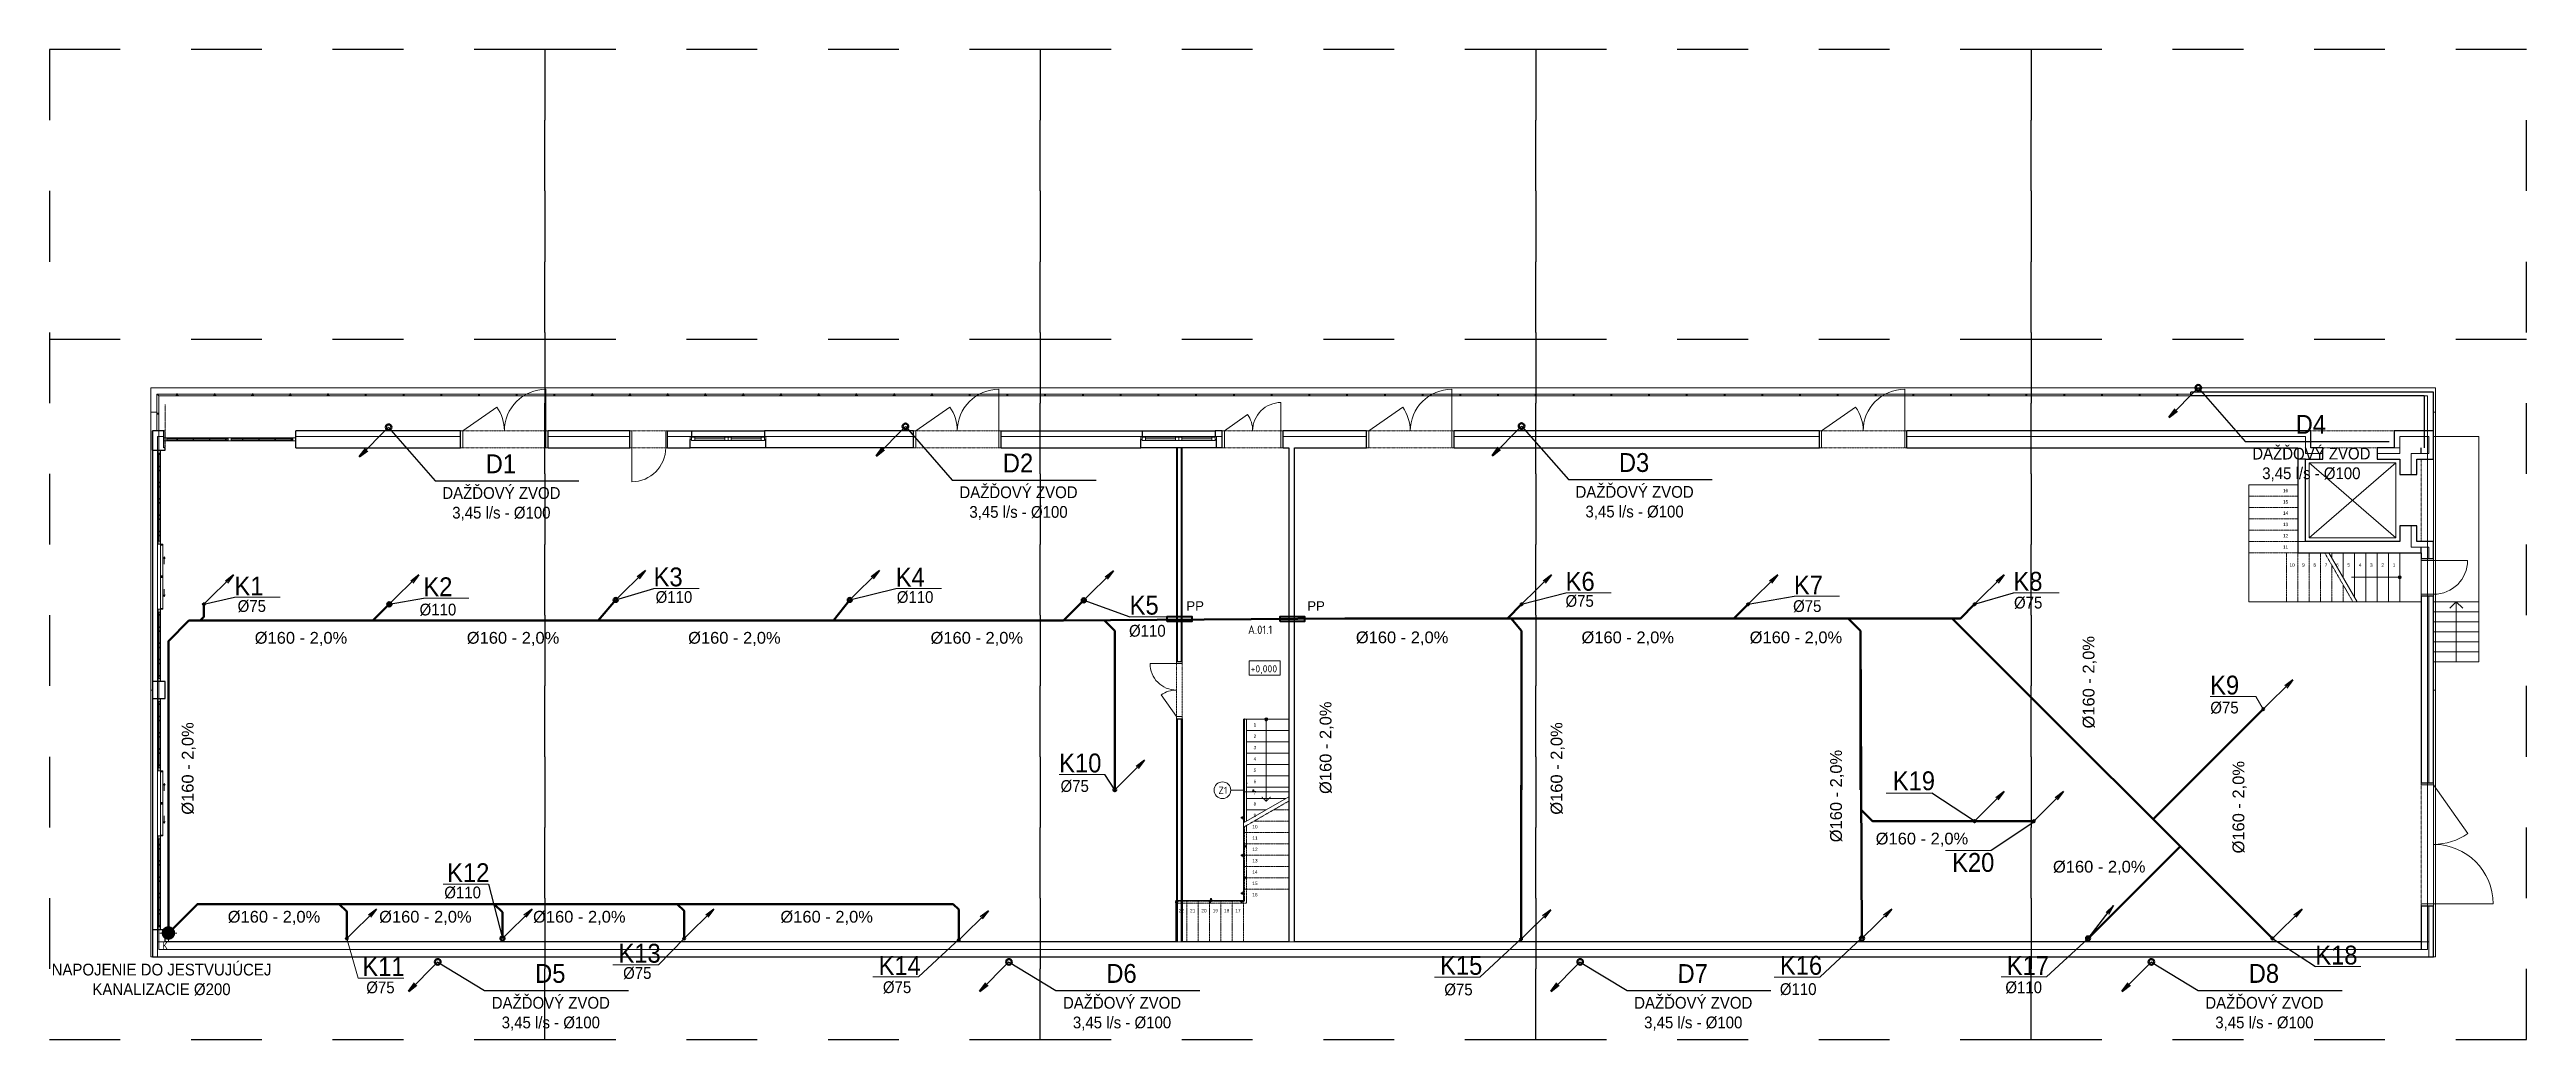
# Model space of a CAD drawing. Header units: millimetres. Extents: x 2377 to 264466, y -28213 to 61616.
# Drawn here: x 2440 to 68065, y -28213 to -1963 of the extents above; entities that cross this region are included whole.
import ezdxf
from ezdxf.lldxf.tags import DXFTag

# ---------------------------------------------------------------- set-up
doc = ezdxf.new("R2010")
doc.units = ezdxf.units.MM
for name, pattern in [('ACAD_ISO04W100', [30.5, 24, -3, 0.5, -3]), ('Bodkočiarkovaná 3mm', [5, 3, -1, 0, -1]), ('Nad rovinou rezu _viditeľná hrana_', [6, 3, -1.5, 0, -1.5]), ('Čiark_ s dvoma bodkami 3mm', [6, 3, -1, 0, -1, 0, -1]), ('Čiarkovaná 3mm', [6, 3, -3])]:
    doc.linetypes.add(name, pattern=pattern)
doc.layers.get('0').update_dxf_attribs({"color": 8})
for name, color, linetype, lineweight in [('01_Plná_0_18mm_čierna', 8, 'Continuous', 9), ('_Above_ Cut Marks', 10, 'Čiark_ s dvoma bodkami 3mm', 9), ('_Above_ Handrails', 10, 'Čiark_ s dvoma bodkami 3mm', 9), ('_Above_ Nosing Lines', 10, 'Čiark_ s dvoma bodkami 3mm', 9), ('_Above_ Outlines', 10, 'Čiark_ s dvoma bodkami 3mm', 9), ('_Above_ Railings Cut Line', 10, 'Čiark_ s dvoma bodkami 3mm', 9), ('_Above_ Riser Lines', 10, 'Čiark_ s dvoma bodkami 3mm', 9), ('_Overhead_', 8, 'Nad rovinou rezu _viditeľná hrana_', 9), ('Balusters', 8, 'Continuous', 9), ('Common Edges', 8, 'Continuous', 20), ('Curtain Panels', 8, 'Continuous', 20), ('Curtain Wall Mullions', 8, 'Continuous', 9), ('Cut Marks', 250, 'Continuous', 20), ('Detail Items', 8, 'Continuous', 9), ('Doors', 8, 'Continuous', 20), ('Dvere - nad rovinou rezu', 8, 'Bodkočiarkovaná 3mm', 9), ('Floors', 8, 'Continuous', 20), ('Frame_Mullion', 8, 'Continuous', 20), ('Handrails', 8, 'Continuous', 9), ('Nad rovinou rezu', 8, 'Bodkočiarkovaná 3mm', 9), ('Nosing Lines', 8, 'Continuous', 20), ('Outlines', 8, 'Continuous', 20), ('Plan Swing', 8, 'Continuous', 9), ('Railing Tags', 8, 'Continuous', 9), ('Rails', 8, 'Continuous', 9), ('Riser Lines', 8, 'Čiark_ s dvoma bodkami 3mm', 9), ('Roofs', 7, 'Continuous', 9), ('Room Tags', 8, 'Continuous', 9), ('Spot Elevations', 8, 'Continuous', 9), ('Stair Tread_Riser Numbers', 8, 'Continuous', 9), ('Supports', 8, 'Continuous', 9), ('Up Arrows', 8, 'Continuous', 9), ('Walls', 8, 'Continuous', 25), ('Windows', 8, 'Continuous', 20), ('ZTI- PRÍVOD STUDENEJ VODY', 5, 'ACAD_ISO04W100', 50), ('ZTI-popis', 7, 'Continuous', 20), ('ZTI_KANAL', 30, 'Continuous', 50), ('ZTI_pluvia', 4, 'Continuous', 50), ('ZTI_S_KANAL', 30, 'Continuous', 50)]:
    doc.layers.add(name, color=color, linetype=linetype, lineweight=lineweight)
for name, color, linetype in [('_60992', 7, 'Continuous'), ('IS_Popisy_úseků_Vodovod', 7, 'SOLID'), ('ZT_SMER STUPANIA', 4, 'Continuous'), ('ZTI_popis Pluvia 150', 7, 'Continuous')]:
    doc.layers.add(name, color=color, linetype=linetype)
doc.layers.add('A_POZNAMKY_ZTI', color=7, linetype='Continuous', lineweight=40, true_color=0x8f4700)
doc.layers.add('NETLAC', color=240, linetype='Čiarkovaná 3mm', plot=False, transparency=0.1)
doc.styles.add('Arial', font='arial.ttf', dxfattribs={"height": 89.296875})
doc.styles.add('Arial Narrow', font='', dxfattribs={"height": 75})
doc.styles.add('ISOCPEUR_3', font='isocpeur.ttf', dxfattribs={"height": 120})
doc.styles.add('ISOCPEUR_4', font='isocpeur.ttf', dxfattribs={"height": 105})
doc.styles.add('ISOCPEUR_5', font='isocpeur.ttf', dxfattribs={"width": 0.9, "height": 187.5})
doc.styles.add('Simplex', font='simplex.shx', dxfattribs={"width": 0.7})
doc.styles.add('Style-Arial', font='arial.ttf')
doc.styles.get('Arial Narrow').set_extended_font_data('Arial Narrow')
tags = doc.linetypes.add('SOLID', pattern=[10, 10, 0]).pattern_tags.tags
tags[6:7] = [DXFTag(74, 4), DXFTag(75, 0), DXFTag(340, '0'), DXFTag(46, 0.0), DXFTag(50, 0.0), DXFTag(44, 0.0), DXFTag(45, 0.0)]
tags[4:5] = [DXFTag(74, 4), DXFTag(75, 0), DXFTag(340, '0'), DXFTag(46, 0.0), DXFTag(50, 0.0), DXFTag(44, 0.0), DXFTag(45, 0.0)]

msp = doc.modelspace()

# ---------------------------------------------------------------- texts
at = {"layer": 'ZTI-popis', "color": 7, "ltscale": 0.04, "char_height": 312.5, "attachment_point": 5, "rotation": 0.0013, "style": 'Simplex'}
for s, insert, width in [('\\pxi1.36829,qc;{\\fArial|b0|i0|c238|p34;\\W0.90909;\\C250;%%C75}', (10993, -26837), 1394.33), ('\\pxi1.36829,qc;{\\fArial|b0|i0|c238|p34;\\W0.90909;\\C250;%%C75}', (24681, -26831), 1394.33), ('\\pxi1.36829,qc;{\\fArial|b0|i0|c238|p34;\\W0.90909;\\C250;%%C75}', (39555, -26892), 1394.33), ('\\pxi1.36829,qc;{\\fArial|b0|i0|c238|p34;\\W0.90909;\\C250;%%C110}', (48556, -26883), 1394.33), ('\\pxi1.36829,qc;{\\fArial|b0|i0|c238|p34;\\W0.90909;\\C250;%%C110}', (54530, -26836), 1394.33), ('\\pxi1.36829,qc;{\\fArial|b0|i0|c238|p34;\\W0.90909;\\C250;DAŽĎOVÝ ZVOD \\P3,45 l/s - %%C100}', (15507, -27529), 11837.47), ('\\pxi1.36829,qc;{\\fArial|b0|i0|c238|p34;\\W0.90909;\\C250;DAŽĎOVÝ ZVOD \\P3,45 l/s - %%C100}', (30641, -27529), 11837.47), ('\\pxi1.36829,qc;{\\fArial|b0|i0|c238|p34;\\W0.90909;\\C250;DAŽĎOVÝ ZVOD \\P3,45 l/s - %%C100}', (45775, -27529), 11837.47), ('\\pxi1.36829,qc;{\\fArial|b0|i0|c238|p34;\\W0.90909;\\C250;DAŽĎOVÝ ZVOD \\P3,45 l/s - %%C100}', (60908, -27529), 11837.47)]:
    msp.add_mtext(s, dxfattribs=dict(at, insert=insert, width=width))

# ---------------------------------------------------------------- blocks, each defined once
blk = doc.blocks.new('Stlpik_montovany_na_celo - Stlpik_montovany_na_celo-4844120-1NP _PRAC_')
at = {"layer": 'Supports'}
for p, q in [((-35, 20), (-35, 15)), ((-35, 20), (35, 20)), ((-35, 15), (-13, 15)), ((-13, -30), (-13, 15)), ((13, 15), (35, 15)), ((13, 15), (13, -30)), ((35, 15), (35, 20)), ((13, -30), (-13, -30))]:
    blk.add_line(p, q, dxfattribs=at)
blk = doc.blocks.new('Stlpik_montovany_na_celo - Stlpik_montovany_na_celo-4844121-1NP _PRAC_')
at = {"layer": 'Supports'}
for p, q in [((-35, 21), (-35, 16)), ((-35, 21), (35, 21)), ((-35, 16), (-13, 16)), ((-13, -29), (-13, 16)), ((13, 16), (35, 16)), ((13, 16), (13, -29)), ((35, 16), (35, 21)), ((13, -29), (-13, -29))]:
    blk.add_line(p, q, dxfattribs=at)
blk = doc.blocks.new('Stlpik_montovany_na_celo - Stlpik_montovany_na_celo-4844122-1NP _PRAC_')
at = {"layer": 'Supports'}
for p, q in [((-35, 22), (-35, 17)), ((-35, 22), (35, 22)), ((-35, 17), (-13, 17)), ((-13, -28), (-13, 17)), ((13, 17), (35, 17)), ((13, 17), (13, -28)), ((35, 17), (35, 22)), ((13, -28), (-13, -28))]:
    blk.add_line(p, q, dxfattribs=at)
blk = doc.blocks.new('Stlpik_montovany_na_celo - Stlpik_montovany_na_celo-4844123-1NP _PRAC_')
at = {"layer": 'Supports'}
for p, q in [((-35, 22), (-35, 17)), ((-35, 22), (35, 22)), ((-35, 17), (-13, 17)), ((-13, -28), (-13, 17)), ((13, 17), (35, 17)), ((13, 17), (13, -28)), ((35, 17), (35, 22)), ((13, -28), (-13, -28))]:
    blk.add_line(p, q, dxfattribs=at)
blk = doc.blocks.new('Stlpik_montovany_na_celo - Stlpik_montovany_na_celo-4844124-1NP _PRAC_')
at = {"layer": 'Supports'}
for p, q in [((-35, 23), (-35, 18)), ((-35, 23), (35, 23)), ((-35, 18), (-13, 18)), ((-13, -27), (-13, 18)), ((13, 18), (35, 18)), ((13, 18), (13, -27)), ((35, 18), (35, 23)), ((13, -27), (-13, -27))]:
    blk.add_line(p, q, dxfattribs=at)
blk = doc.blocks.new('Stlpik_montovany_na_celo - Stlpik_montovany_na_celo-4844125-1NP _PRAC_')
at = {"layer": 'Supports'}
for p, q in [((-35, 24), (-35, 19)), ((-35, 24), (35, 24)), ((-35, 19), (-13, 19)), ((-13, -26), (-13, 19)), ((13, 19), (35, 19)), ((13, 19), (13, -26)), ((35, 19), (35, 24)), ((13, -26), (-13, -26))]:
    blk.add_line(p, q, dxfattribs=at)
blk = doc.blocks.new('Stlpik_montovany_na_celo - Stlpik_montovany_na_celo-4844126-1NP _PRAC_')
at = {"layer": 'Supports'}
for p, q in [((-35, 24), (-35, 19)), ((-35, 24), (35, 24)), ((-35, 19), (-13, 19)), ((-13, -26), (-13, 19)), ((13, 19), (35, 19)), ((13, 19), (13, -26)), ((35, 19), (35, 24)), ((13, -26), (-13, -26))]:
    blk.add_line(p, q, dxfattribs=at)
blk = doc.blocks.new('Stlpik_montovany_na_celo - Stlpik_montovany_na_celo-4844127-1NP _PRAC_')
at = {"layer": 'Supports'}
for p, q in [((-35, 25), (-35, 20)), ((-35, 25), (35, 25)), ((-35, 20), (-13, 20)), ((-13, -25), (-13, 20)), ((13, 20), (35, 20)), ((13, 20), (13, -25)), ((35, 20), (35, 25)), ((13, -25), (-13, -25))]:
    blk.add_line(p, q, dxfattribs=at)
blk = doc.blocks.new('Stlpik_montovany_na_celo - Stlpik_montovany_na_celo-4844128-1NP _PRAC_')
at = {"layer": 'Supports'}
for p, q in [((-35, 17), (-35, 12)), ((-35, 17), (35, 17)), ((-35, 12), (-13, 12)), ((-13, -33), (-13, 12)), ((13, 12), (35, 12)), ((13, 12), (13, -33)), ((35, 12), (35, 17)), ((13, -33), (-13, -33))]:
    blk.add_line(p, q, dxfattribs=at)
blk = doc.blocks.new('Stlpik_montovany_na_celo - Stlpik_montovany_na_celo-4844129-1NP _PRAC_')
at = {"layer": 'Supports'}
for p, q in [((-35, 17), (-35, 12)), ((-35, 17), (35, 17)), ((-35, 12), (-13, 12)), ((-13, -33), (-13, 12)), ((13, 12), (35, 12)), ((13, 12), (13, -33)), ((35, 12), (35, 17)), ((13, -33), (-13, -33))]:
    blk.add_line(p, q, dxfattribs=at)
blk = doc.blocks.new('Stlpik_montovany_na_celo - Stlpik_montovany_na_celo-4844130-1NP _PRAC_')
at = {"layer": 'Supports'}
for p, q in [((-35, 18), (-35, 13)), ((-35, 18), (35, 18)), ((-35, 13), (-13, 13)), ((-13, -32), (-13, 13)), ((13, 13), (35, 13)), ((13, 13), (13, -32)), ((35, 13), (35, 18)), ((13, -32), (-13, -32))]:
    blk.add_line(p, q, dxfattribs=at)
blk = doc.blocks.new('Stlpik_montovany_na_celo - Stlpik_montovany_na_celo-4844131-1NP _PRAC_')
at = {"layer": 'Supports'}
for p, q in [((-35, 19), (-35, 14)), ((-35, 19), (35, 19)), ((-35, 14), (-13, 14)), ((-13, -31), (-13, 14)), ((13, 14), (35, 14)), ((13, 14), (13, -31)), ((35, 14), (35, 19)), ((13, -31), (-13, -31))]:
    blk.add_line(p, q, dxfattribs=at)
blk = doc.blocks.new('Stlpik_montovany_na_celo - Stlpik_montovany_na_celo-4844132-1NP _PRAC_')
at = {"layer": 'Supports'}
for p, q in [((-35, 19), (-35, 14)), ((-35, 19), (35, 19)), ((-35, 14), (-13, 14)), ((-13, -31), (-13, 14)), ((13, 14), (35, 14)), ((13, 14), (13, -31)), ((35, 14), (35, 19)), ((13, -31), (-13, -31))]:
    blk.add_line(p, q, dxfattribs=at)
blk = doc.blocks.new('Stlpik_montovany_na_celo - Stlpik_montovany_na_celo-4844133-1NP _PRAC_')
at = {"layer": 'Supports'}
for p, q in [((-35, 20), (-35, 15)), ((-35, 20), (35, 20)), ((-35, 15), (-13, 15)), ((-13, -30), (-13, 15)), ((13, 15), (35, 15)), ((13, 15), (13, -30)), ((35, 15), (35, 20)), ((13, -30), (-13, -30))]:
    blk.add_line(p, q, dxfattribs=at)
blk = doc.blocks.new('Stlpik_montovany_na_celo - Stlpik_montovany_na_celo-4844134-1NP _PRAC_')
at = {"layer": 'Supports'}
for p, q in [((-35, 21), (-35, 16)), ((-35, 21), (35, 21)), ((-35, 16), (-13, 16)), ((-13, -29), (-13, 16)), ((13, 16), (35, 16)), ((13, 16), (13, -29)), ((35, 16), (35, 21)), ((13, -29), (-13, -29))]:
    blk.add_line(p, q, dxfattribs=at)
blk = doc.blocks.new('Stlpik_montovany_na_celo - Stlpik_montovany_na_celo-4844135-1NP _PRAC_')
at = {"layer": 'Supports'}
for p, q in [((-35, 22), (-35, 17)), ((-35, 22), (35, 22)), ((-35, 17), (-13, 17)), ((-13, -28), (-13, 17)), ((13, 17), (35, 17)), ((13, 17), (13, -28)), ((35, 17), (35, 22)), ((13, -28), (-13, -28))]:
    blk.add_line(p, q, dxfattribs=at)
blk = doc.blocks.new('Stlpik_montovany_na_celo - Stlpik_montovany_na_celo-4844136-1NP _PRAC_')
at = {"layer": 'Supports'}
for p, q in [((-35, 22), (-35, 17)), ((-35, 22), (35, 22)), ((-35, 17), (-13, 17)), ((-13, -28), (-13, 17)), ((13, 17), (35, 17)), ((13, 17), (13, -28)), ((35, 17), (35, 22)), ((13, -28), (-13, -28))]:
    blk.add_line(p, q, dxfattribs=at)
blk = doc.blocks.new('Stlpik_montovany_na_celo - Stlpik_montovany_na_celo-4844137-1NP _PRAC_')
at = {"layer": 'Supports'}
for p, q in [((-35, 23), (-35, 18)), ((-35, 23), (35, 23)), ((-35, 18), (-13, 18)), ((-13, -27), (-13, 18)), ((13, 18), (35, 18)), ((13, 18), (13, -27)), ((35, 18), (35, 23)), ((13, -27), (-13, -27))]:
    blk.add_line(p, q, dxfattribs=at)
blk = doc.blocks.new('Stlpik_montovany_na_celo - Stlpik_montovany_na_celo-4844138-1NP _PRAC_')
at = {"layer": 'Supports'}
for p, q in [((-35, 24), (-35, 19)), ((-35, 24), (35, 24)), ((-35, 19), (-13, 19)), ((-13, -26), (-13, 19)), ((13, 19), (35, 19)), ((13, 19), (13, -26)), ((35, 19), (35, 24)), ((13, -26), (-13, -26))]:
    blk.add_line(p, q, dxfattribs=at)
blk = doc.blocks.new('Stlpik_montovany_na_celo - Stlpik_montovany_na_celo-4844139-1NP _PRAC_')
at = {"layer": 'Supports'}
for p, q in [((-35, 25), (-35, 20)), ((-35, 25), (35, 25)), ((-35, 20), (-13, 20)), ((-13, -25), (-13, 20)), ((13, 20), (35, 20)), ((13, 20), (13, -25)), ((35, 20), (35, 25)), ((13, -25), (-13, -25))]:
    blk.add_line(p, q, dxfattribs=at)
blk = doc.blocks.new('netlac')
at = {"layer": 'NETLAC', "ltscale": 500}
for p, q in [((83851, 26406), (73351, 26406)), ((73351, 26406), (73351, 5406)), ((83851, 5406), (83851, 26406)), ((83851, 20256), (73351, 20256)), ((73351, 5406), (83851, 5406))]:
    blk.add_line(p, q, dxfattribs=at)
blk = doc.blocks.new('Railing - Railing-4719465-1NP _PRAC_')
at = {"layer": 'Rails'}
for p, q in [((-9608, -532), (-9608, -1036)), ((-9608, -532), (-9558, -582)), ((-9088, -532), (-9608, -532)), ((-8088, -532), (-9062, -532)), ((-7088, -532), (-8062, -532)), ((-6088, -532), (-7062, -532)), ((-5088, -532), (-6062, -532)), ((-4088, -532), (-5062, -532)), ((-3088, -532), (-4062, -532)), ((-2088, -532), (-3062, -532)), ((-1088, -532), (-2062, -532)), ((-88, -532), (-1062, -532)), ((912, -532), (-62, -532)), ((1912, -532), (938, -532)), ((2912, -532), (1938, -532)), ((3912, -532), (2938, -532)), ((4912, -532), (3938, -532)), ((5912, -532), (4938, -532)), ((6912, -532), (5938, -532)), ((7912, -532), (6938, -532)), ((8912, -532), (7938, -532)), ((9912, -532), (8938, -532)), ((10912, -532), (9938, -532)), ((11912, -532), (10938, -532)), ((12912, -532), (11938, -532)), ((13912, -532), (12938, -532)), ((14912, -532), (13938, -532)), ((15912, -532), (14938, -532)), ((16912, -532), (15938, -532)), ((17912, -532), (16938, -532)), ((18912, -532), (17938, -532)), ((19912, -532), (18938, -532)), ((20912, -532), (19938, -532)), ((21912, -532), (20938, -532)), ((22912, -532), (21938, -532)), ((23912, -532), (22938, -532)), ((24912, -532), (23938, -532)), ((25912, -532), (24938, -532)), ((26912, -532), (25938, -532)), ((27912, -532), (26938, -532)), ((28912, -532), (27938, -532)), ((29912, -532), (28938, -532)), ((30912, -532), (29938, -532)), ((31912, -532), (30938, -532)), ((32912, -532), (31938, -532)), ((33912, -532), (32938, -532)), ((34912, -532), (33938, -532)), ((35912, -532), (34938, -532)), ((36912, -532), (35938, -532)), ((37912, -532), (36938, -532)), ((38912, -532), (37938, -532)), ((39912, -532), (38938, -532)), ((40912, -532), (39938, -532)), ((41912, -532), (40938, -532)), ((42912, -532), (41938, -532)), ((43912, -532), (42938, -532)), ((44282, -532), (43938, -532)), ((-9608, -1062), (-9608, -1507))]:
    blk.add_line(p, q, dxfattribs=at)
blk = doc.blocks.new('Stlpik_montovany_na_celo - Stlpik_montovany_na_celo-3233943-1NP _PRAC_')
at = {"layer": 'Supports'}
for p, q in [((-35, 25), (-35, 20)), ((-35, 25), (35, 25)), ((-35, 20), (-13, 20)), ((-13, -25), (-13, 20)), ((13, 20), (35, 20)), ((13, 20), (13, -25)), ((35, 20), (35, 25)), ((13, -25), (-13, -25))]:
    blk.add_line(p, q, dxfattribs=at)
blk = doc.blocks.new('Stlpik_montovany_na_celo - Stlpik_montovany_na_celo-4876154-1NP _PRAC_')
at = {"layer": 'Supports'}
for p, q in [((-35, 13), (-35, 8)), ((-35, 13), (35, 13)), ((-35, 8), (-13, 8)), ((-13, -37), (-13, 8)), ((13, 8), (35, 8)), ((13, 8), (13, -37)), ((35, 8), (35, 13)), ((13, -37), (-13, -37))]:
    blk.add_line(p, q, dxfattribs=at)
blk = doc.blocks.new('Stlpik_montovany_na_celo - Stlpik_montovany_na_celo-4876155-1NP _PRAC_')
at = {"layer": 'Supports'}
for p, q in [((-35, 10), (-35, 5)), ((-35, 10), (35, 10)), ((-35, 5), (-13, 5)), ((-13, -40), (-13, 5)), ((13, 5), (35, 5)), ((13, 5), (13, -40)), ((35, 5), (35, 10)), ((13, -40), (-13, -40))]:
    blk.add_line(p, q, dxfattribs=at)
blk = doc.blocks.new('Stlpik_montovany_na_celo - Stlpik_montovany_na_celo-4876156-1NP _PRAC_')
at = {"layer": 'Supports'}
for p, q in [((-35, 11), (-35, 6)), ((-35, 11), (35, 11)), ((-35, 6), (-13, 6)), ((-13, -39), (-13, 6)), ((13, 6), (35, 6)), ((13, 6), (13, -39)), ((35, 6), (35, 11)), ((13, -39), (-13, -39))]:
    blk.add_line(p, q, dxfattribs=at)
blk = doc.blocks.new('Rectangular Mullion - CS_Mullion 80x80mm-4970891-1NP _PRAC_')
at = {"layer": 'Curtain Wall Mullions'}
for p, q in [((0, 40), (-80, 40)), ((0, -40), (0, 40)), ((-80, -40), (0, -40))]:
    blk.add_line(p, q, dxfattribs=at)
blk = doc.blocks.new('Rectangular Mullion - CS_Mullion 80x80mm-4970893-1NP _PRAC_')
at = {"layer": 'Curtain Wall Mullions'}
for p, q in [((-80, 40), (0, 40)), ((0, 40), (0, -40)), ((0, -40), (-80, -40))]:
    blk.add_line(p, q, dxfattribs=at)
blk = doc.blocks.new('Rectangular Mullion - CS_Mullion 80x80mm-4957171-1NP _PRAC_')
at = {"layer": 'Curtain Wall Mullions'}
for p, q in [((-9593, -8075), (-9593, -7175)), ((-9513, -8075), (-9513, -7175)), ((-9593, -8075), (-9513, -8075))]:
    blk.add_line(p, q, dxfattribs=at)
blk = doc.blocks.new('Rectangular Mullion - CS_Mullion 80x80mm-4957174-1NP _PRAC_')
at = {"layer": 'Curtain Wall Mullions'}
for p, q in [((-9513, -6315), (-9593, -6315)), ((-9593, -7175), (-9593, -6315)), ((-9513, -7175), (-9513, -6315))]:
    blk.add_line(p, q, dxfattribs=at)
blk = doc.blocks.new('Rectangular Mullion - CS_Mullion 80x80mm-4957280-1NP _PRAC_')
at = {"layer": 'Curtain Wall Mullions'}
for p, q in [((-9593, -6235), (-9593, -5375)), ((-9513, -6235), (-9513, -5375)), ((-9593, -6235), (-9513, -6235))]:
    blk.add_line(p, q, dxfattribs=at)
blk = doc.blocks.new('Rectangular Mullion - CS_Mullion 80x80mm-4957109-1NP _PRAC_')
at = {"layer": 'Curtain Wall Mullions'}
for p, q in [((-9593, -4435), (-9593, -3615)), ((-9513, -4435), (-9513, -3615)), ((-9593, -4435), (-9513, -4435))]:
    blk.add_line(p, q, dxfattribs=at)
blk = doc.blocks.new('Rectangular Mullion - CS_Mullion 80x80mm-4957134-1NP _PRAC_')
at = {"layer": 'Curtain Wall Mullions'}
for p, q in [((-9593, -3615), (-9593, -2715)), ((-9513, -3615), (-9513, -2715))]:
    blk.add_line(p, q, dxfattribs=at)
blk = doc.blocks.new('Rectangular Mullion - CS_Mullion 80x80mm-4957135-1NP _PRAC_')
at = {"layer": 'Curtain Wall Mullions'}
for p, q in [((-9513, -2097), (-9593, -2097)), ((-9593, -2715), (-9593, -2097)), ((-9513, -2715), (-9513, -2097))]:
    blk.add_line(p, q, dxfattribs=at)
blk = doc.blocks.new('Rectangular Mullion - CS_Mullion 80x80mm-4970890-1NP _PRAC_')
at = {"layer": 'Curtain Wall Mullions'}
for p, q in [((-40, 40), (40, 40)), ((40, -40), (-40, -40))]:
    blk.add_line(p, q, dxfattribs=at)
blk = doc.blocks.new('Rectangular Mullion - CS_Mullion 80x80mm-4970945-1NP _PRAC_')
at = {"layer": 'Curtain Wall Mullions'}
for p, q in [((0, 40), (-80, 40)), ((0, -40), (0, 40)), ((-80, -40), (0, -40))]:
    blk.add_line(p, q, dxfattribs=at)
blk = doc.blocks.new('Rectangular Mullion - CS_Mullion 80x80mm-4970947-1NP _PRAC_')
at = {"layer": 'Curtain Wall Mullions'}
for p, q in [((-80, 40), (0, 40)), ((0, 40), (0, -40)), ((0, -40), (-80, -40))]:
    blk.add_line(p, q, dxfattribs=at)
blk = doc.blocks.new('Rectangular Mullion - CS_Mullion 80x80mm-4957415-1NP _PRAC_')
at = {"layer": 'Curtain Wall Mullions'}
for p, q in [((-9513, -8685), (-9593, -8685)), ((-9593, -8685), (-9593, -9585)), ((-9513, -8685), (-9513, -9585))]:
    blk.add_line(p, q, dxfattribs=at)
blk = doc.blocks.new('Rectangular Mullion - CS_Mullion 80x80mm-4957425-1NP _PRAC_')
at = {"layer": 'Curtain Wall Mullions'}
for p, q in [((-9593, -9585), (-9593, -10445)), ((-9513, -9585), (-9513, -10445)), ((-9593, -10445), (-9513, -10445))]:
    blk.add_line(p, q, dxfattribs=at)
blk = doc.blocks.new('Rectangular Mullion - CS_Mullion 80x80mm-4957426-1NP _PRAC_')
at = {"layer": 'Curtain Wall Mullions'}
for p, q in [((-9513, -10525), (-9593, -10525)), ((-9593, -10525), (-9593, -11385)), ((-9513, -10525), (-9513, -11385))]:
    blk.add_line(p, q, dxfattribs=at)
blk = doc.blocks.new('Rectangular Mullion - CS_Mullion 80x80mm-4957427-1NP _PRAC_')
at = {"layer": 'Curtain Wall Mullions'}
for p, q in [((-9513, -12325), (-9593, -12325)), ((-9593, -12325), (-9593, -13145)), ((-9513, -12325), (-9513, -13145))]:
    blk.add_line(p, q, dxfattribs=at)
blk = doc.blocks.new('Rectangular Mullion - CS_Mullion 80x80mm-4957428-1NP _PRAC_')
at = {"layer": 'Curtain Wall Mullions'}
for p, q in [((-9593, -13145), (-9593, -14045)), ((-9513, -13145), (-9513, -14045))]:
    blk.add_line(p, q, dxfattribs=at)
blk = doc.blocks.new('Rectangular Mullion - CS_Mullion 80x80mm-4957429-1NP _PRAC_')
at = {"layer": 'Curtain Wall Mullions'}
for p, q in [((-9593, -14045), (-9593, -14663)), ((-9513, -14045), (-9513, -14663)), ((-9593, -14663), (-9513, -14663))]:
    blk.add_line(p, q, dxfattribs=at)
blk = doc.blocks.new('Rectangular Mullion - CS_Mullion 80x80mm-4970944-1NP _PRAC_')
at = {"layer": 'Curtain Wall Mullions'}
for p, q in [((-40, 40), (40, 40)), ((40, -40), (-40, -40))]:
    blk.add_line(p, q, dxfattribs=at)
blk = doc.blocks.new('Rectangular Mullion - CS_Mullion 80x80mm-4958740-1NP _PRAC_')
at = {"layer": 'Curtain Wall Mullions'}
for p, q in [((-8448, -1692), (-7718, -1692)), ((-8448, -1772), (-7718, -1772)), ((-7718, -1772), (-7718, -1692))]:
    blk.add_line(p, q, dxfattribs=at)
blk = doc.blocks.new('Rectangular Mullion - CS_Mullion 80x80mm-4958741-1NP _PRAC_')
at = {"layer": 'Curtain Wall Mullions'}
for p, q in [((-7638, -1692), (-7638, -1772)), ((-7638, -1692), (-6688, -1692)), ((-7638, -1772), (-6688, -1772))]:
    blk.add_line(p, q, dxfattribs=at)
blk = doc.blocks.new('Rectangular Mullion - CS_Mullion 80x80mm-4958670-1NP _PRAC_')
at = {"layer": 'Curtain Wall Mullions'}
for p, q in [((-6688, -1692), (-6008, -1692)), ((-6688, -1772), (-6008, -1772)), ((-6008, -1772), (-6008, -1692))]:
    blk.add_line(p, q, dxfattribs=at)
blk = doc.blocks.new('Stlpik_montovany_na_celo - Stlpik_montovany_na_celo-4960411-1NP _PRAC_')
at = {"layer": 'Supports'}
for p, q in [((-35, 24), (-35, 19)), ((-35, 24), (35, 24)), ((-35, 19), (-13, 19)), ((-13, -26), (-13, 19)), ((13, 19), (35, 19)), ((13, 19), (13, -26)), ((35, 19), (35, 24)), ((13, -26), (-13, -26))]:
    blk.add_line(p, q, dxfattribs=at)
blk = doc.blocks.new('Stlpik_montovany_na_celo - Stlpik_montovany_na_celo-4960412-1NP _PRAC_')
at = {"layer": 'Supports'}
for p, q in [((-35, 23), (-35, 18)), ((-35, 23), (35, 23)), ((-35, 18), (-13, 18)), ((-13, -27), (-13, 18)), ((13, 18), (35, 18)), ((13, 18), (13, -27)), ((35, 18), (35, 23)), ((13, -27), (-13, -27))]:
    blk.add_line(p, q, dxfattribs=at)
blk = doc.blocks.new('Stlpik_montovany_na_celo - Stlpik_montovany_na_celo-4960413-1NP _PRAC_')
at = {"layer": 'Supports'}
for p, q in [((-35, 21), (-35, 16)), ((-35, 21), (35, 21)), ((-35, 16), (-13, 16)), ((-13, -29), (-13, 16)), ((13, 16), (35, 16)), ((13, 16), (13, -29)), ((35, 16), (35, 21)), ((13, -29), (-13, -29))]:
    blk.add_line(p, q, dxfattribs=at)
blk = doc.blocks.new('Systémový panel - Panel presklený_ 35mm-4957170-1NP _PRAC_')
at = {"layer": 'Curtain Panels'}
h = blk.add_hatch(dxfattribs=at)
h.set_pattern_fill('FP_6', color=256, style=0, pattern_type=2)
h.set_pattern_definition([(315, (7194.87, -9552.72), (431.052, 0), [152.4, -152.4]), (315, (7383.45, -9849.07), (431.052, 0), [76.2, -228.6]), (315, (7491.22, -9741.3), (431.052, 0), [76.2, -228.6])])
h.paths.add_polyline_path([(-880, -18), (880, -18), (880, 18), (-880, 18)])
for p, q in [((880, 18), (-880, 18)), ((-880, 18), (-880, -18)), ((880, -18), (880, 18)), ((-880, -18), (880, -18))]:
    blk.add_line(p, q, dxfattribs=at)
blk = doc.blocks.new('Rectangular Mullion - CS_Mullion 80x180mm-4957166-1NP _PRAC_')
at = {"layer": 'Curtain Wall Mullions'}
for p, q in [((-9593, -7175), (-9593, -8075)), ((-9513, -7175), (-9513, -8075))]:
    blk.add_line(p, q, dxfattribs=at)
blk = doc.blocks.new('Rectangular Mullion - CS_Mullion 80x80mm-4956945-1NP _PRAC_')
at = {"layer": 'Curtain Wall Mullions'}
for p, q in [((-80, 40), (0, 40)), ((-80, -40), (-80, 40)), ((0, 40), (0, -40)), ((0, -40), (-80, -40))]:
    blk.add_line(p, q, dxfattribs=at)
blk = doc.blocks.new('Dvere 2-krídlové obložkové - 1500x2100mm 2-4960774-1NP _PRAC_')
at = {"layer": 'Doors'}
blk.add_line((750, -225), (136, -655), dxfattribs=at)
blk.add_arc((750, -225), 750, 180, 215, dxfattribs=at)
at = {"layer": 'Frame_Mullion'}
for p, q in [((-750, 225), (-810, 225)), ((-750, -225), (-750, 225)), ((810, 225), (750, 225)), ((750, 225), (750, -225)), ((-810, -225), (-750, -225)), ((750, -225), (810, -225))]:
    blk.add_line(p, q, dxfattribs=at)
at = {"layer": 'Nad rovinou rezu'}
for p, q in [((-810, 225), (810, 225)), ((-810, -225), (810, -225))]:
    blk.add_line(p, q, dxfattribs=at)
at = {"layer": 'Plan Swing'}
blk.add_line((-750, -225), (-750, -975), dxfattribs=at)
blk.add_arc((-750, -225), 750, 270, 0, dxfattribs=at)
blk = doc.blocks.new('Dvere 2-krídlové obložkové - 1400x2100mm-4954828-1NP _PRAC_')
at = {"layer": 'Doors'}
blk.add_line((700, -75), (127, -477), dxfattribs=at)
blk.add_arc((700, -75), 700, 180, 215, dxfattribs=at)
at = {"layer": 'Frame_Mullion'}
for p, q in [((-700, 75), (-760, 75)), ((-700, -75), (-700, 75)), ((760, 75), (700, 75)), ((700, 75), (700, -75)), ((-760, -75), (-700, -75)), ((700, -75), (760, -75))]:
    blk.add_line(p, q, dxfattribs=at)
at = {"layer": 'Nad rovinou rezu'}
for p, q in [((-760, 75), (760, 75)), ((-760, -75), (760, -75))]:
    blk.add_line(p, q, dxfattribs=at)
at = {"layer": 'Plan Swing'}
blk.add_line((-700, -75), (-700, -775), dxfattribs=at)
blk.add_arc((-700, -75), 700, 270, 0, dxfattribs=at)
blk = doc.blocks.new('Dvere 1-kridlové obložkové plné - 900x2100-4961961-1NP _PRAC_')
at = {"layer": 'Dvere - nad rovinou rezu'}
for p, q in [((-500, 165), (500, 165)), ((-500, -165), (500, -165))]:
    blk.add_line(p, q, dxfattribs=at)
at = {"layer": 'Frame_Mullion'}
for p, q in [((-500, 165), (-450, 165)), ((-450, 165), (-450, -165)), ((450, 165), (500, 165)), ((450, -165), (450, 165)), ((-450, -165), (-500, -165)), ((500, -165), (450, -165))]:
    blk.add_line(p, q, dxfattribs=at)
at = {"layer": 'Plan Swing'}
blk.add_line((450, -165), (450, -1065), dxfattribs=at)
blk.add_arc((450, -165), 900, 180, 270, dxfattribs=at)
blk = doc.blocks.new('Rectangular Mullion - CS_Mullion 80x80mm-4956946-1NP _PRAC_')
at = {"layer": 'Curtain Wall Mullions'}
for p, q in [((0, 40), (-80, 40)), ((-80, 40), (-80, -40)), ((0, -40), (0, 40)), ((-80, -40), (0, -40))]:
    blk.add_line(p, q, dxfattribs=at)
blk = doc.blocks.new('Dvere automatické posuvné - Dvere automatické posuvné-4957304-1NP _PRAC_')
at = {"layer": 'Detail Items'}
for p, q in [((-530, -140), (-480, -122)), ((-530, -140), (-480, -158)), ((-330, -140), (-530, -140)), ((330, -140), (530, -140)), ((530, -140), (480, -122)), ((530, -140), (480, -158))]:
    blk.add_line(p, q, dxfattribs=at)
at = {"layer": 'Frame_Mullion'}
for p, q in [((-860, -100), (-860, -40)), ((-860, -40), (-840, -40)), ((-840, -100), (-860, -100)), ((-840, -40), (-840, -100)), ((-20, -40), (-840, -40)), ((-840, -100), (-20, -100)), ((-20, -100), (-20, -40)), ((-20, -40), (0, -40)), ((0, -100), (-20, -100)), ((0, -40), (0, -100)), ((0, -100), (0, -40)), ((0, -40), (20, -40)), ((20, -100), (0, -100)), ((20, -40), (20, -100)), ((840, -40), (20, -40)), ((20, -100), (840, -100)), ((840, -100), (840, -40)), ((840, -40), (860, -40)), ((860, -100), (840, -100)), ((860, -40), (860, -100))]:
    blk.add_line(p, q, dxfattribs=at)
blk = doc.blocks.new('Systémový panel - Panel presklený_ 35mm-4957131-1NP _PRAC_')
at = {"layer": 'Curtain Panels'}
h = blk.add_hatch(dxfattribs=at)
h.set_pattern_fill('FP_8', color=256, style=0, pattern_type=2)
h.set_pattern_definition([(315, (3265.77, -9552.72), (431.052, 0), [152.4, -152.4]), (315, (3454.35, -9849.07), (431.052, 0), [76.2, -228.6]), (315, (3562.12, -9741.3), (431.052, 0), [76.2, -228.6])])
h.paths.add_polyline_path([(-1169, 18), (-1169, -18), (1169, -18), (1169, 18), (-847, 18)])
for p, q in [((1169, 18), (-1169, 18)), ((-1169, 18), (-1169, -18)), ((1169, -18), (1169, 18)), ((-1169, -18), (1169, -18))]:
    blk.add_line(p, q, dxfattribs=at)
blk = doc.blocks.new('Rectangular Mullion - CS_Mullion 80x180mm-4957167-1NP _PRAC_')
at = {"layer": 'Curtain Wall Mullions'}
for p, q in [((-9593, -6315), (-9593, -7175)), ((-9513, -6315), (-9513, -7175))]:
    blk.add_line(p, q, dxfattribs=at)
blk = doc.blocks.new('Rectangular Mullion - CS_Mullion 80x180mm-4957108-1NP _PRAC_')
at = {"layer": 'Curtain Wall Mullions'}
for p, q in [((-9593, -3615), (-9593, -4435)), ((-9513, -3615), (-9513, -4435))]:
    blk.add_line(p, q, dxfattribs=at)
blk = doc.blocks.new('Rectangular Mullion - CS_Mullion 80x180mm-4957127-1NP _PRAC_')
at = {"layer": 'Curtain Wall Mullions'}
for p, q in [((-9593, -2715), (-9593, -3615)), ((-9513, -2715), (-9513, -3615))]:
    blk.add_line(p, q, dxfattribs=at)
blk = doc.blocks.new('Rectangular Mullion - CS_Mullion 80x180mm-4957128-1NP _PRAC_')
at = {"layer": 'Curtain Wall Mullions'}
for p, q in [((-9593, -2097), (-9593, -2715)), ((-9513, -2097), (-9513, -2715))]:
    blk.add_line(p, q, dxfattribs=at)
blk = doc.blocks.new('Rectangular Mullion - CS_Mullion 80x80mm-4956943-1NP _PRAC_')
at = {"layer": 'Curtain Wall Mullions'}
for p, q in [((-40, 40), (40, 40)), ((-40, -40), (-40, 40)), ((40, 40), (40, -40)), ((40, -40), (-40, -40))]:
    blk.add_line(p, q, dxfattribs=at)
blk = doc.blocks.new('Systémový panel - Panel presklený_ 35mm-4957432-1NP _PRAC_')
at = {"layer": 'Curtain Panels'}
h = blk.add_hatch(dxfattribs=at)
h.set_pattern_fill('FP_9', color=256, style=0, pattern_type=2)
h.set_pattern_definition([(135, (-9564.87, 9552.72), (-431.052, 3e-14), [152.4, -152.4]), (135, (-9753.45, 9849.07), (-431.052, 3e-14), [76.2, -228.6]), (135, (-9861.22, 9741.3), (-431.052, 3e-14), [76.2, -228.6])])
h.paths.add_polyline_path([(880, 18), (-880, 18), (-880, -18), (880, -18)])
for p, q in [((880, 18), (-880, 18)), ((-880, 18), (-880, -18)), ((880, -18), (880, 18)), ((-880, -18), (880, -18))]:
    blk.add_line(p, q, dxfattribs=at)
blk = doc.blocks.new('Rectangular Mullion - CS_Mullion 80x180mm-4957414-1NP _PRAC_')
at = {"layer": 'Curtain Wall Mullions'}
for p, q in [((-9593, -9585), (-9593, -8685)), ((-9513, -9585), (-9513, -8685))]:
    blk.add_line(p, q, dxfattribs=at)
blk = doc.blocks.new('Rectangular Mullion - CS_Mullion 80x80mm-4957433-1NP _PRAC_')
at = {"layer": 'Curtain Wall Mullions'}
for p, q in [((-80, 40), (0, 40)), ((-80, -40), (-80, 40)), ((0, 40), (0, -40)), ((0, -40), (-80, -40))]:
    blk.add_line(p, q, dxfattribs=at)
blk = doc.blocks.new('Rectangular Mullion - CS_Mullion 80x80mm-4957436-1NP _PRAC_')
at = {"layer": 'Curtain Wall Mullions'}
for p, q in [((0, 40), (-80, 40)), ((-80, 40), (-80, -40)), ((0, -40), (0, 40)), ((-80, -40), (0, -40))]:
    blk.add_line(p, q, dxfattribs=at)
blk = doc.blocks.new('Dvere automatické posuvné - Dvere automatické posuvné-4957438-1NP _PRAC_')
at = {"layer": 'Detail Items'}
for p, q in [((-530, 140), (-480, 158)), ((-530, 140), (-480, 122)), ((-330, 140), (-530, 140)), ((330, 140), (530, 140)), ((530, 140), (480, 158)), ((530, 140), (480, 122))]:
    blk.add_line(p, q, dxfattribs=at)
at = {"layer": 'Frame_Mullion'}
for p, q in [((-840, 100), (-860, 100)), ((-860, 100), (-860, 40)), ((-860, 40), (-840, 40)), ((-840, 40), (-840, 100)), ((-840, 100), (-20, 100)), ((-20, 40), (-840, 40)), ((0, 100), (-20, 100)), ((-20, 100), (-20, 40)), ((-20, 40), (0, 40)), ((0, 40), (0, 100)), ((20, 100), (0, 100)), ((0, 100), (0, 40)), ((0, 40), (20, 40)), ((20, 40), (20, 100)), ((20, 100), (840, 100)), ((840, 40), (20, 40)), ((860, 100), (840, 100)), ((840, 100), (840, 40)), ((840, 40), (860, 40)), ((860, 40), (860, 100))]:
    blk.add_line(p, q, dxfattribs=at)
blk = doc.blocks.new('Systémový panel - Panel presklený_ 35mm-4957440-1NP _PRAC_')
at = {"layer": 'Curtain Panels'}
h = blk.add_hatch(dxfattribs=at)
h.set_pattern_fill('FP_10', color=256, style=0, pattern_type=2)
h.set_pattern_definition([(135, (-13493.97, 9552.72), (-431.0523, 3e-14), [152.4, -152.4]), (135, (-13682.55, 9849.07), (-431.0523, 3e-14), [76.2, -228.6]), (135, (-13790.32, 9741.3), (-431.0523, 3e-14), [76.2, -228.6])])
h.paths.add_polyline_path([(1169, -18), (1169, 18), (-1169, 18), (-1169, -18), (688, -18)])
for p, q in [((1169, 18), (-1169, 18)), ((-1169, 18), (-1169, -18)), ((1169, -18), (1169, 18)), ((-1169, -18), (1169, -18))]:
    blk.add_line(p, q, dxfattribs=at)
blk = doc.blocks.new('Rectangular Mullion - CS_Mullion 80x180mm-4957421-1NP _PRAC_')
at = {"layer": 'Curtain Wall Mullions'}
for p, q in [((-9593, -10445), (-9593, -9585)), ((-9513, -10445), (-9513, -9585))]:
    blk.add_line(p, q, dxfattribs=at)
blk = doc.blocks.new('Rectangular Mullion - CS_Mullion 80x180mm-4957422-1NP _PRAC_')
at = {"layer": 'Curtain Wall Mullions'}
for p, q in [((-9593, -13145), (-9593, -12325)), ((-9513, -13145), (-9513, -12325))]:
    blk.add_line(p, q, dxfattribs=at)
blk = doc.blocks.new('Rectangular Mullion - CS_Mullion 80x180mm-4957423-1NP _PRAC_')
at = {"layer": 'Curtain Wall Mullions'}
for p, q in [((-9593, -14045), (-9593, -13145)), ((-9513, -14045), (-9513, -13145))]:
    blk.add_line(p, q, dxfattribs=at)
blk = doc.blocks.new('Rectangular Mullion - CS_Mullion 80x180mm-4957424-1NP _PRAC_')
at = {"layer": 'Curtain Wall Mullions'}
for p, q in [((-9593, -14663), (-9593, -14045)), ((-9513, -14663), (-9513, -14045))]:
    blk.add_line(p, q, dxfattribs=at)
blk = doc.blocks.new('Rectangular Mullion - CS_Mullion 80x80mm-4957430-1NP _PRAC_')
at = {"layer": 'Curtain Wall Mullions'}
for p, q in [((-40, 40), (40, 40)), ((-40, -40), (-40, 40)), ((40, 40), (40, -40)), ((40, -40), (-40, -40))]:
    blk.add_line(p, q, dxfattribs=at)
blk = doc.blocks.new('Systémový panel - Panel presklený_ 35mm-4958742-1NP _PRAC_')
at = {"layer": 'Curtain Panels'}
h = blk.add_hatch(dxfattribs=at)
h.set_pattern_fill('FP_11', color=256, style=0, pattern_type=2)
h.set_pattern_definition([(45, (8532.72, 1731.67), (0, 431.052), [152.4, -152.4]), (45, (8829.07, 1920.25), (0, 431.052), [76.2, -228.6]), (45, (8721.3, 2028.02), (0, 431.052), [76.2, -228.6])])
h.paths.add_polyline_path([(815, -17), (815, 17), (-815, 17), (-815, -17), (-604, -17)])
for p, q in [((815, 17), (-815, 17)), ((-815, 17), (-815, -17)), ((815, -17), (815, 17)), ((-815, -17), (815, -17))]:
    blk.add_line(p, q, dxfattribs=at)
blk = doc.blocks.new('Systémový panel - Panel presklený_ 35mm-4958743-1NP _PRAC_')
at = {"layer": 'Curtain Panels'}
h = blk.add_hatch(dxfattribs=at)
h.set_pattern_fill('FP_12', color=256, style=0, pattern_type=2)
h.set_pattern_definition([(45, (6822.72, 1731.67), (0, 431.052), [152.4, -152.4]), (45, (7119.07, 1920.25), (0, 431.052), [76.2, -228.6]), (45, (7011.3, 2028.02), (0, 431.052), [76.2, -228.6])])
h.paths.add_polyline_path([(815, -17), (815, 17), (-815, 17), (-815, -17), (-139, -17)])
for p, q in [((815, 17), (-815, 17)), ((-815, 17), (-815, -17)), ((815, -17), (815, 17)), ((-815, -17), (815, -17))]:
    blk.add_line(p, q, dxfattribs=at)
blk = doc.blocks.new('Rectangular Mullion - CS_Mullion 80x180mm-4958738-1NP _PRAC_')
at = {"layer": 'Curtain Wall Mullions'}
for p, q in [((-7718, -1692), (-8448, -1692)), ((-7718, -1772), (-8448, -1772))]:
    blk.add_line(p, q, dxfattribs=at)
blk = doc.blocks.new('Rectangular Mullion - CS_Mullion 80x180mm-4958739-1NP _PRAC_')
at = {"layer": 'Curtain Wall Mullions'}
for p, q in [((-6688, -1692), (-7638, -1692)), ((-6688, -1772), (-7638, -1772))]:
    blk.add_line(p, q, dxfattribs=at)
blk = doc.blocks.new('Rectangular Mullion - CS_Mullion 80x180mm-4958665-1NP _PRAC_')
at = {"layer": 'Curtain Wall Mullions'}
for p, q in [((-6008, -1692), (-6688, -1692)), ((-6008, -1772), (-6688, -1772))]:
    blk.add_line(p, q, dxfattribs=at)
blk = doc.blocks.new('Okno 2-krídlové - 2000x2200-4958543-1NP _PRAC_')
at = {"layer": 'Frame_Mullion'}
for p, q in [((-1000, -75), (-1000, 9)), ((-1000, 9), (-964, 9)), ((-964, 29), (-964, 9)), ((0, 29), (-964, 29)), ((-964, 9), (-964, -55)), ((-880, -55), (-880, 29)), ((-84, 29), (-84, -55)), ((0, -55), (0, 29)), ((0, 29), (964, 29)), ((0, -55), (0, 29)), ((84, 29), (84, -55)), ((880, -55), (880, 29)), ((964, 29), (964, 9)), ((964, -55), (964, 9)), ((964, 9), (1000, 9)), ((1000, 9), (1000, -75)), ((-939, -75), (-1000, -75)), ((-964, -55), (-929, -55)), ((-929, -55), (-939, -75)), ((939, -75), (-939, -75)), ((-929, -55), (0, -55)), ((-84, -13), (-880, -13)), ((929, -55), (0, -55)), ((84, -13), (880, -13)), ((929, -55), (964, -55)), ((939, -75), (929, -55)), ((1000, -75), (939, -75))]:
    blk.add_line(p, q, dxfattribs=at)
at = {"layer": 'Windows'}
for p, q in [((-964, 9), (-964, 29)), ((-964, 29), (0, 29)), ((964, 29), (0, 29)), ((0, 29), (0, -55)), ((0, 29), (0, -55)), ((964, 9), (964, 29)), ((0, -55), (-929, -55)), ((0, -55), (929, -55))]:
    blk.add_line(p, q, dxfattribs=at)
blk = doc.blocks.new('Dvere 2-krídlové obložkové - 2200x2100mm-4959085-1NP _PRAC_')
at = {"layer": 'Doors'}
blk.add_line((1100, -225), (199, -856), dxfattribs=at)
blk.add_arc((1100, -225), 1100, 180, 215, dxfattribs=at)
at = {"layer": 'Frame_Mullion'}
for p, q in [((-1100, 225), (-1160, 225)), ((-1100, -225), (-1100, 225)), ((1160, 225), (1100, 225)), ((1100, 225), (1100, -225)), ((-1160, -225), (-1100, -225)), ((1100, -225), (1160, -225))]:
    blk.add_line(p, q, dxfattribs=at)
at = {"layer": 'Nad rovinou rezu'}
for p, q in [((-1160, 225), (1160, 225)), ((-1160, -225), (1160, -225))]:
    blk.add_line(p, q, dxfattribs=at)
at = {"layer": 'Plan Swing'}
blk.add_line((-1100, -225), (-1100, -1325), dxfattribs=at)
blk.add_arc((-1100, -225), 1100, 270, 0, dxfattribs=at)
blk = doc.blocks.new('Dvere 1-kridlové obložkové plné - 900x2100-4959518-1NP _PRAC_')
at = {"layer": 'Dvere - nad rovinou rezu'}
for p, q in [((-500, 225), (500, 225)), ((-500, -225), (500, -225))]:
    blk.add_line(p, q, dxfattribs=at)
at = {"layer": 'Frame_Mullion'}
for p, q in [((-450, 225), (-500, 225)), ((-450, -225), (-450, 225)), ((500, 225), (450, 225)), ((450, 225), (450, -225)), ((-500, -225), (-450, -225)), ((450, -225), (500, -225))]:
    blk.add_line(p, q, dxfattribs=at)
at = {"layer": 'Plan Swing'}
blk.add_line((450, 225), (450, 1125), dxfattribs=at)
blk.add_arc((450, 225), 900, 90, 180, dxfattribs=at)
blk = doc.blocks.new('CS_Otvor v stene hranatý - CS_Otvor v stene hranatý-4965491-1NP _PRAC_')
at = {"layer": 'Nad rovinou rezu'}
for p, q in [((-1100, 225), (1100, 225)), ((-1100, -225), (1100, -225))]:
    blk.add_line(p, q, dxfattribs=at)
blk = doc.blocks.new('Railing - Railing-4960340-1NP _PRAC_')
at = {"layer": '_Above_ Railings Cut Line'}
for p, q in [((19208, -12001), (19208, -13657)), ((19208, -12001), (19208, -13657)), ((19258, -11972), (19258, -13657)), ((19258, -11972), (19258, -13657)), ((19208, -13657), (19208, -13982)), ((19208, -13657), (19208, -13982)), ((19258, -13657), (19258, -14032)), ((19258, -13657), (19258, -14032)), ((17382, -14032), (17382, -13982)), ((17682, -13982), (17382, -13982)), ((17382, -14032), (17382, -13982)), ((17682, -13982), (17382, -13982)), ((17682, -14032), (17382, -14032)), ((17682, -14032), (17382, -14032)), ((19208, -13982), (17682, -13982)), ((19208, -13982), (17682, -13982)), ((19258, -14032), (17682, -14032)), ((19258, -14032), (17682, -14032))]:
    blk.add_line(p, q, dxfattribs=at)
at = {"layer": 'Rails'}
for p, q in [((19208, -9157), (19258, -9157)), ((19208, -9157), (19208, -11888)), ((19258, -9157), (19258, -11860)), ((19208, -11888), (19258, -11860))]:
    blk.add_line(p, q, dxfattribs=at)
blk = doc.blocks.new('Handrail Type - Handrail_Internal_-4960359-1NP _PRAC_')
at = {"layer": '_Above_ Handrails', "color": 252}
for p, q in [((19208, -12001), (19258, -11972)), ((19208, -12001), (19208, -13657)), ((19258, -11972), (19258, -13657)), ((19208, -13657), (19208, -13982)), ((19258, -13657), (19258, -14032)), ((17382, -14032), (17382, -13982)), ((17682, -13982), (17382, -13982)), ((17682, -14032), (17382, -14032)), ((19208, -13982), (17682, -13982)), ((19258, -14032), (17682, -14032))]:
    blk.add_line(p, q, dxfattribs=at)
blk = doc.blocks.new('Stlpik_montovany_na_celo - Stlpik_montovany_na_celo-V1-1NP _PRAC_')
at = {"layer": 'Supports'}
for p, q in [((35, 25), (26, 25)), ((35, 20), (26, 20)), ((35, 20), (35, 25))]:
    blk.add_line(p, q, dxfattribs=at)
blk = doc.blocks.new('Stlpik_montovany_na_celo - Stlpik_montovany_na_celo-4960410-1NP _PRAC_')
at = {"layer": 'Supports'}
for p, q in [((-13, -25), (-13, -33)), ((-13, -33), (13, -33)), ((13, -33), (13, -25))]:
    blk.add_line(p, q, dxfattribs=at)
blk = doc.blocks.new('CS_Otvor v stene hranatý - CS_Otvor v stene hranatý-4962783-1NP _PRAC_')
at = {"layer": 'Nad rovinou rezu'}
for p, q in [((-1092.5, 165), (1092.5, 165)), ((-1092.5, -165), (1092.5, -165))]:
    blk.add_line(p, q, dxfattribs=at)
blk = doc.blocks.new('Dvere 2-krídlové obložkové - 3150x3500mm-4967069-1NP _PRAC_')
at = {"layer": 'Doors'}
blk.add_line((1575, -165), (285, -1068), dxfattribs=at)
blk.add_arc((1575, -165), 1575, 180, 215, dxfattribs=at)
at = {"layer": 'Frame_Mullion'}
for p, q in [((-1575, 165), (-1635, 165)), ((-1575, -165), (-1575, 165)), ((1635, 165), (1575, 165)), ((1575, 165), (1575, -165)), ((-1635, -165), (-1575, -165)), ((1575, -165), (1635, -165))]:
    blk.add_line(p, q, dxfattribs=at)
at = {"layer": 'Nad rovinou rezu'}
for p, q in [((-1635, 165), (1635, 165)), ((-1635, -165), (1635, -165))]:
    blk.add_line(p, q, dxfattribs=at)
at = {"layer": 'Plan Swing'}
blk.add_line((-1575, -165), (-1575, -1740), dxfattribs=at)
blk.add_arc((-1575, -165), 1575, 270, 0, dxfattribs=at)
blk = doc.blocks.new('Popisok_zabradlia - Popisok_zabradlia-2426690-1NP _PRAC_')
at = {"layer": 'Railing Tags'}
blk.add_circle((0, 0), 2.94, dxfattribs=at)
blk = doc.blocks.new('Spot Elevations - Vyskova kota v podoryse-64578-1NP _PRAC_')
at = {"layer": 'Spot Elevations'}
for p, q in [((-5.5, 0), (-5.5, 5)), ((-5.5, 5), (5.5, 5)), ((5.5, 0), (-5.5, 0)), ((5.5, 5), (5.5, 0))]:
    blk.add_line(p, q, dxfattribs=at)
blk = doc.blocks.new('1np')
at = {"layer": 'A_POZNAMKY_ZTI', "linetype": 'Continuous', "lineweight": 0, "ltscale": 0.01, "transparency": 33554495}
blk.add_hatch(color=3, dxfattribs=at).paths.add_polyline_path([(5407, -25389, 1), (5770, -25389, 1)])
at = {"layer": 'Up Arrows'}
h = blk.add_hatch(color=256, dxfattribs=at)
edge = h.paths.add_edge_path()
edge.add_arc((64706, -15958), 37.5, 0, 360)
for points in [[(64700, -15995), (64721, -15992), (64737, -15978), (64743, -15958), (64737, -15938), (64721, -15924), (64700, -15921), (64681, -15930), (64670, -15947), (64670, -15968), (64681, -15986)], [(34686, -19759), (34704, -19747), (34713, -19728), (34710, -19707), (34696, -19691), (34676, -19685), (34655, -19691), (34641, -19707), (34638, -19728), (34647, -19747), (34665, -19759)]]:
    blk.add_hatch(color=256, dxfattribs=at).paths.add_polyline_path(points)
h = blk.add_hatch(color=256, dxfattribs=at)
edge = h.paths.add_edge_path()
edge.add_arc((34676, -19723), 37.5, 0, 360)
at = {"layer": '01_Plná_0_18mm_čierna'}
for p, q in [((65606, -12073), (64706, -12073)), ((65606, -12223), (66806, -12223)), ((66806, -12223), (66806, -16608)), ((62306, -12923), (64606, -12923)), ((64706, -12523), (64111, -12523)), ((64606, -14908), (64606, -12923)), ((65606, -16608), (66806, -16608)), ((66806, -16873), (65606, -16873)), ((66206, -16608), (66036, -16778)), ((66206, -18198), (66206, -16608)), ((66206, -16608), (66375, -16778)), ((66806, -16608), (66806, -16873)), ((66806, -16873), (66806, -17138)), ((66806, -17138), (65606, -17138)), ((66806, -17403), (65606, -17403)), ((66806, -17668), (65606, -17668)), ((66806, -17138), (66806, -17403)), ((66806, -17403), (66806, -17668)), ((66806, -17668), (66806, -17933)), ((66806, -17933), (65606, -17933)), ((66806, -18198), (65606, -18198)), ((66806, -17933), (66806, -18198))]:
    blk.add_line(p, q, dxfattribs=at)
at = {"layer": '01_Plná_0_18mm_čierna', "color": 252}
for p, q in [((62306, -14908), (62306, -12923)), ((62306, -12923), (64606, -14908)), ((64606, -12923), (62306, -14908)), ((64606, -14908), (62306, -14908))]:
    blk.add_line(p, q, dxfattribs=at)
at = {"layer": '_Above_ Cut Marks', "color": 252}
for p, q in [((62718, -15308), (63468, -16608)), ((34076, -22582), (35276, -21889))]:
    blk.add_line(p, q, dxfattribs=at)
at = {"layer": '_Above_ Nosing Lines', "color": 252}
for p, q in [((60706, -13808), (62006, -13808)), ((60706, -14108), (62006, -14108)), ((60706, -14408), (62006, -14408)), ((60706, -14708), (62006, -14708)), ((60706, -15008), (62006, -15008)), ((62006, -16608), (62006, -15308)), ((62306, -16608), (62306, -15308)), ((62606, -16608), (62606, -15308)), ((62906, -16608), (62906, -15633)), ((63206, -16608), (63206, -16153)), ((35276, -22123), (34870, -22123)), ((35276, -22723), (34076, -22723)), ((35276, -22423), (34351, -22423)), ((35276, -23023), (34076, -23023)), ((35276, -23323), (34076, -23323)), ((35276, -23623), (34076, -23623)), ((35276, -23923), (34076, -23923)), ((35276, -24223), (34076, -24223)), ((32576, -25623), (32576, -24523)), ((32876, -25623), (32876, -24523)), ((33176, -25623), (33176, -24523)), ((33476, -25623), (33476, -24523)), ((33776, -25623), (33776, -24523))]:
    blk.add_line(p, q, dxfattribs=at)
at = {"layer": '_Above_ Outlines', "color": 252}
for p, q in [((60706, -13508), (62006, -13508)), ((60706, -15308), (60706, -13508)), ((62006, -15308), (62006, -13508)), ((60706, -15308), (60706, -16608)), ((60706, -15308), (62006, -15308)), ((61706, -16608), (61706, -15308)), ((62718, -15308), (61706, -15308)), ((62006, -16608), (62006, -15308)), ((60706, -16608), (62006, -16608)), ((63468, -16608), (61706, -16608)), ((35276, -22154), (35276, -24523)), ((34076, -22582), (34076, -24523)), ((32276, -25623), (32276, -24523)), ((34076, -24523), (32276, -24523)), ((34076, -25623), (34076, -24523)), ((35276, -25623), (35276, -24523)), ((34076, -25623), (32276, -25623)), ((34076, -25623), (35276, -25623))]:
    blk.add_line(p, q, dxfattribs=at)
at = {"layer": '_Above_ Riser Lines', "color": 252}
for p, q in [((60706, -13808), (62006, -13808)), ((60706, -14108), (62006, -14108)), ((60706, -14408), (62006, -14408)), ((60706, -14708), (62006, -14708)), ((60706, -15008), (62006, -15008)), ((60706, -15308), (62006, -15308)), ((62006, -16608), (62006, -15308)), ((62306, -16608), (62306, -15308)), ((62606, -16608), (62606, -15308)), ((62906, -16608), (62906, -15633)), ((63206, -16608), (63206, -16153)), ((35276, -22123), (34870, -22123)), ((35276, -22723), (34076, -22723)), ((35276, -22423), (34351, -22423)), ((35276, -23023), (34076, -23023)), ((35276, -23323), (34076, -23323)), ((35276, -23623), (34076, -23623)), ((35276, -23923), (34076, -23923)), ((35276, -24223), (34076, -24223)), ((32576, -25623), (32576, -24523)), ((32876, -25623), (32876, -24523)), ((33176, -25623), (33176, -24523)), ((33476, -25623), (33476, -24523)), ((33776, -25623), (33776, -24523)), ((34076, -25623), (34076, -24523))]:
    blk.add_line(p, q, dxfattribs=at)
at = {"layer": '_Overhead_'}
for p, q in [((5501, -12523), (5501, -11373)), ((5171, -12073), (5171, -12583)), ((5171, -12073), (5501, -12073))]:
    blk.add_line(p, q, dxfattribs=at)
at = {"layer": '_Overhead_', "color": 252}
for p, q in [((34676, -21898), (34563, -21785)), ((34675, -21898), (34788, -21785))]:
    blk.add_line(p, q, dxfattribs=at)
at = {"layer": 'Common Edges'}
for p, q in [((5301, -12583), (5301, -12223)), ((5466, -12223), (5301, -12223)), ((13331, -12223), (8966, -12223)), ((17816, -12223), (15651, -12223)), ((19416, -12223), (18816, -12223)), ((25331, -12223), (21416, -12223)), ((31356, -12223), (27651, -12223)), ((33506, -12223), (33356, -12223)), ((37331, -12223), (35126, -12223)), ((49331, -12223), (39651, -12223)), ((62206, -12223), (51651, -12223)), ((62206, -12223), (62206, -12673)), ((64706, -12673), (64706, -12223)), ((65476, -12223), (64706, -12223)), ((65476, -12223), (65476, -12673)), ((32321, -12523), (32321, -18186)), ((32421, -18186), (32421, -12523)), ((62206, -12673), (62671, -12673)), ((64706, -12673), (64111, -12673)), ((65476, -12673), (65006, -12673)), ((65006, -13235), (65006, -12673)), ((65006, -14595), (65006, -15158)), ((65476, -15158), (65006, -15158)), ((65476, -15458), (65476, -15158)), ((65476, -21403), (65476, -16458)), ((5301, -19171), (5301, -18721)), ((65476, -26023), (65476, -24673)), ((65276, -25623), (65476, -25623))]:
    blk.add_line(p, q, dxfattribs=at)
at = {"layer": 'Common Edges', "color": 252}
for p, q in [((62006, -15008), (62206, -15008)), ((32321, -19706), (32321, -25623)), ((32421, -25623), (32421, -19706)), ((32296, -25623), (32446, -25623)), ((35276, -25623), (35426, -25623))]:
    blk.add_line(p, q, dxfattribs=at)
at = {"layer": 'Cut Marks', "color": 252}
for p, q in [((62830, -15308), (63581, -16608)), ((34076, -22469), (35276, -21776))]:
    blk.add_line(p, q, dxfattribs=at)
at = {"layer": 'Floors'}
for p, q in [((5336, -11580), (5336, -11148)), ((5336, -11148), (12783, -11148)), ((12853, -11148), (13783, -11148)), ((13853, -11148), (14783, -11148)), ((14853, -11148), (15783, -11148)), ((15853, -11148), (28783, -11148)), ((28853, -11148), (29783, -11148)), ((29853, -11148), (30783, -11148)), ((30853, -11148), (31783, -11148)), ((31853, -11148), (32783, -11148)), ((32853, -11148), (33783, -11148)), ((33853, -11148), (34783, -11148)), ((34853, -11148), (35783, -11148)), ((35853, -11148), (36783, -11148)), ((36853, -11148), (37783, -11148)), ((37853, -11148), (38783, -11148)), ((38853, -11148), (39783, -11148)), ((39853, -11148), (40783, -11148)), ((40853, -11148), (41783, -11148)), ((41853, -11148), (42783, -11148)), ((42853, -11148), (43783, -11148)), ((43853, -11148), (44783, -11148)), ((44853, -11148), (45783, -11148)), ((45853, -11148), (46783, -11148)), ((46853, -11148), (47783, -11148)), ((47853, -11148), (48783, -11148)), ((48853, -11148), (49783, -11148)), ((49853, -11148), (50783, -11148)), ((50853, -11148), (51783, -11148)), ((51853, -11148), (52783, -11148)), ((52853, -11148), (53783, -11148)), ((53853, -11148), (54783, -11148)), ((54853, -11148), (55783, -11148)), ((55853, -11148), (56783, -11148)), ((56853, -11148), (57783, -11148)), ((57853, -11148), (58783, -11148)), ((58853, -11148), (65441, -11148)), ((65441, -11148), (65441, -25823)), ((5336, -12663), (5336, -11650)), ((5171, -12583), (5171, -18721)), ((65606, -15008), (65606, -12823)), ((5336, -15081), (5336, -15001)), ((65276, -16608), (65276, -15308)), ((65606, -16408), (65606, -15508)), ((5336, -16881), (5336, -16801)), ((5336, -19251), (5336, -18641)), ((5336, -21091), (5336, -21011)), ((65606, -24613), (65606, -21463)), ((5336, -22891), (5336, -22811))]:
    blk.add_line(p, q, dxfattribs=at)
at = {"layer": 'Floors', "color": 252}
for p, q in [((60706, -13508), (60706, -16608)), ((62006, -13508), (60706, -13508)), ((62006, -15308), (62006, -13508)), ((65276, -15308), (62006, -15308)), ((60706, -16608), (65276, -16608)), ((34301, -21643), (34076, -21643)), ((34076, -21643), (34076, -24523)), ((35276, -21643), (34371, -21643)), ((35276, -25623), (35276, -21643)), ((33181, -24523), (32276, -24523)), ((32276, -24523), (32276, -24552)), ((32276, -24557), (32276, -25623)), ((34076, -24523), (33251, -24523)), ((32276, -25623), (35276, -25623))]:
    blk.add_line(p, q, dxfattribs=at)
at = {"layer": 'Nosing Lines', "color": 252}
for p, q in [((62906, -15438), (62906, -15308)), ((63206, -15958), (63206, -15308)), ((63506, -16477), (63506, -15308)), ((63806, -16608), (63806, -15308)), ((34101, -20023), (34076, -20023)), ((34101, -20323), (34076, -20323)), ((35276, -20023), (34151, -20023)), ((35276, -20323), (34151, -20323)), ((34101, -20623), (34076, -20623)), ((34101, -20923), (34076, -20923)), ((35276, -20623), (34151, -20623)), ((35276, -20923), (34151, -20923)), ((34101, -21223), (34076, -21223)), ((34101, -21523), (34076, -21523)), ((35276, -21223), (34151, -21223)), ((35276, -21523), (34151, -21523)), ((34101, -21823), (34076, -21823)), ((34101, -22123), (34076, -22123)), ((35195, -21823), (34151, -21823)), ((34676, -22123), (34151, -22123)), ((34101, -22423), (34076, -22423)), ((34156, -22423), (34151, -22423))]:
    blk.add_line(p, q, dxfattribs=at)
at = {"layer": 'Nosing Lines'}
for p, q in [((64106, -16608), (64106, -15308)), ((64406, -16608), (64406, -15308))]:
    blk.add_line(p, q, dxfattribs=at)
at = {"layer": 'Outlines', "color": 252}
for p, q in [((62906, -15308), (62830, -15308)), ((63806, -16608), (63581, -16608)), ((64106, -16608), (63806, -16608)), ((34076, -19723), (34076, -20023)), ((34076, -20023), (34076, -20323)), ((34076, -20323), (34076, -20623)), ((34076, -20623), (34076, -20923)), ((34076, -20923), (34076, -21223)), ((34076, -21223), (34076, -21523)), ((34076, -21523), (34076, -21823)), ((34076, -21823), (34076, -22123)), ((34076, -22123), (34076, -22423)), ((34076, -22423), (34076, -22469))]:
    blk.add_line(p, q, dxfattribs=at)
at = {"layer": 'Outlines'}
for p, q in [((64706, -16608), (64706, -15308)), ((64406, -16608), (64106, -16608)), ((64706, -16608), (64406, -16608)), ((34101, -19723), (34076, -19723)), ((35276, -19723), (34151, -19723))]:
    blk.add_line(p, q, dxfattribs=at)
at = {"layer": 'Railing Tags', "color": 252}
blk.add_line((34076, -21602), (33736, -21602), dxfattribs=at)
at = {"layer": 'Riser Lines', "color": 252}
for p, q in [((62906, -15438), (62906, -15308)), ((63206, -15958), (63206, -15308)), ((63506, -16477), (63506, -15308)), ((63806, -16608), (63806, -15308)), ((34101, -20023), (34076, -20023)), ((34101, -20323), (34076, -20323)), ((35276, -20023), (34151, -20023)), ((35276, -20323), (34151, -20323)), ((34101, -20623), (34076, -20623)), ((34101, -20923), (34076, -20923)), ((35276, -20623), (34151, -20623)), ((35276, -20923), (34151, -20923)), ((34101, -21223), (34076, -21223)), ((34101, -21523), (34076, -21523)), ((35276, -21223), (34151, -21223)), ((35276, -21523), (34151, -21523)), ((34101, -21823), (34076, -21823)), ((34101, -22123), (34076, -22123)), ((35195, -21823), (34151, -21823)), ((34676, -22123), (34151, -22123)), ((34101, -22423), (34076, -22423)), ((34156, -22423), (34151, -22423))]:
    blk.add_line(p, q, dxfattribs=at)
at = {"layer": 'Riser Lines'}
for p, q in [((64106, -16608), (64106, -15308)), ((64406, -16608), (64406, -15308)), ((64706, -16608), (64706, -15308)), ((34101, -19723), (34076, -19723)), ((35276, -19723), (34151, -19723))]:
    blk.add_line(p, q, dxfattribs=at)
at = {"layer": 'Roofs'}
for p, q in [((65656, -10935), (5121, -10935)), ((65656, -11869), (65656, -10935)), ((5121, -11581), (5286, -11581)), ((65606, -11581), (65656, -11581)), ((65656, -11869), (65656, -26023)), ((5121, -18946), (5171, -18946)), ((65606, -18946), (65656, -18946)), ((65656, -26023), (65606, -26023))]:
    blk.add_line(p, q, dxfattribs=at)
at = {"layer": 'Up Arrows', "color": 252}
for p, q in [((63506, -15958), (63431, -15958)), ((63806, -15958), (63506, -15958)), ((64106, -15958), (63806, -15958)), ((34676, -19723), (34676, -20023)), ((34676, -20023), (34676, -20323)), ((34676, -20323), (34676, -20623)), ((34676, -20623), (34676, -20923)), ((34676, -20923), (34676, -21223)), ((34676, -21223), (34676, -21523)), ((34676, -21523), (34676, -21823)), ((34676, -21823), (34676, -21898))]:
    blk.add_line(p, q, dxfattribs=at)
at = {"layer": 'Up Arrows'}
for p, q in [((64406, -15958), (64106, -15958)), ((64706, -15958), (64406, -15958)), ((64681, -15930), (64670, -15947)), ((64670, -15947), (64670, -15968)), ((64670, -15968), (64681, -15986)), ((64700, -15921), (64681, -15930)), ((64681, -15986), (64700, -15995)), ((64721, -15924), (64700, -15921)), ((64700, -15995), (64721, -15992)), ((64737, -15938), (64721, -15924)), ((64721, -15992), (64737, -15978)), ((64743, -15958), (64737, -15938)), ((64737, -15978), (64743, -15958)), ((34676, -19685), (34655, -19691)), ((34696, -19691), (34676, -19685)), ((34641, -19707), (34638, -19728)), ((34638, -19728), (34647, -19747)), ((34655, -19691), (34641, -19707)), ((34647, -19747), (34665, -19759)), ((34665, -19759), (34686, -19759)), ((34686, -19759), (34704, -19747)), ((34710, -19707), (34696, -19691)), ((34704, -19747), (34713, -19728)), ((34713, -19728), (34710, -19707))]:
    blk.add_line(p, q, dxfattribs=at)
for centre in [(64706, -15958), (34676, -19723)]:
    blk.add_circle(centre, 37.5, dxfattribs=at)
at = {"layer": 'Walls'}
for p, q in [((65606, -11048), (59176, -11048)), ((59176, -11148), (59176, -11048)), ((65356, -11148), (59176, -11148)), ((65356, -11148), (65356, -12523)), ((65606, -12073), (65606, -11048)), ((5336, -12073), (5171, -12073)), ((5466, -12073), (5171, -12073)), ((5171, -12583), (5171, -12073)), ((5466, -12523), (5466, -12073)), ((13331, -12073), (8966, -12073)), ((8966, -12523), (8966, -12073)), ((13331, -12523), (13331, -12073)), ((17816, -12073), (15651, -12073)), ((15651, -12523), (15651, -12073)), ((17816, -12523), (17816, -12073)), ((18816, -12073), (19446, -12073)), ((18816, -12523), (18816, -12073)), ((19416, -12523), (19416, -12307)), ((19446, -12073), (21386, -12073)), ((19446, -12073), (19446, -12223)), ((25331, -12073), (21386, -12073)), ((21386, -12073), (21386, -12223)), ((21416, -12523), (21416, -12307)), ((25331, -12523), (25331, -12073)), ((27651, -12073), (31386, -12073)), ((27651, -12523), (27651, -12073)), ((31356, -12523), (31356, -12307)), ((31386, -12073), (33326, -12073)), ((31386, -12073), (31386, -12223)), ((33506, -12073), (33326, -12073)), ((33326, -12073), (33326, -12223)), ((33356, -12523), (33356, -12307)), ((33506, -12523), (33506, -12073)), ((37331, -12073), (35126, -12073)), ((35126, -12523), (35126, -12073)), ((37331, -12523), (37331, -12073)), ((49331, -12073), (39651, -12073)), ((39651, -12523), (39651, -12073)), ((49331, -12523), (49331, -12073)), ((62206, -12073), (51651, -12073)), ((51651, -12523), (51651, -12073)), ((62356, -12073), (62206, -12073)), ((62356, -12523), (62356, -12073)), ((64556, -12073), (64556, -12523)), ((65606, -12073), (64556, -12073)), ((65606, -12823), (65606, -12073)), ((5171, -12583), (5501, -12583)), ((5501, -12523), (5466, -12523)), ((5501, -12583), (5501, -12523)), ((8966, -12523), (13331, -12523)), ((15651, -12523), (17816, -12523)), ((18816, -12523), (19416, -12523)), ((21416, -12523), (19416, -12523)), ((25331, -12523), (21416, -12523)), ((27651, -12523), (31356, -12523)), ((33356, -12523), (31356, -12523)), ((32296, -12523), (32296, -18186)), ((32446, -18186), (32446, -12523)), ((33506, -12523), (33356, -12523)), ((35126, -12523), (35276, -12523)), ((35426, -12523), (37331, -12523)), ((39651, -12523), (49331, -12523)), ((51651, -12523), (62006, -12523)), ((62206, -12823), (62006, -12823)), ((62206, -12823), (62671, -12823)), ((62671, -12523), (62356, -12523)), ((62671, -12823), (62671, -12523)), ((64111, -12523), (64111, -12823)), ((64556, -12523), (64111, -12523)), ((64111, -12823), (64706, -12823)), ((64706, -12823), (64706, -13235)), ((65156, -12823), (65606, -12823)), ((65156, -13235), (65156, -12823)), ((65276, -12673), (65276, -12523)), ((64706, -13235), (65156, -13235)), ((65156, -14595), (64706, -14595)), ((64706, -14595), (64706, -15008)), ((65156, -15008), (65156, -14595)), ((65606, -15008), (65156, -15008)), ((65606, -15458), (65606, -15008)), ((65276, -15308), (65276, -15158)), ((65276, -15308), (65276, -15458)), ((65276, -15458), (65606, -15458)), ((65276, -16458), (65276, -21403)), ((65606, -16458), (65276, -16458)), ((65606, -21403), (65606, -16458)), ((32296, -18186), (32446, -18186)), ((5171, -18721), (5171, -19171)), ((5501, -18721), (5171, -18721)), ((5501, -19171), (5501, -18721)), ((5171, -19171), (5501, -19171)), ((32296, -19706), (32446, -19706)), ((65276, -21403), (65606, -21403)), ((65276, -24673), (65276, -25623)), ((65606, -24673), (65276, -24673)), ((65606, -26023), (65606, -24673)), ((65276, -25623), (65276, -25823))]:
    blk.add_line(p, q, dxfattribs=at)
at = {"layer": 'Walls', "color": 252}
for p, q in [((35276, -12523), (35276, -25623)), ((35426, -25623), (35426, -12523)), ((62006, -12523), (62006, -15308)), ((62206, -15008), (62206, -12823)), ((64706, -15008), (62206, -15008)), ((62006, -15308), (62830, -15308)), ((62906, -15308), (65276, -15308)), ((32296, -19706), (32296, -25623)), ((32446, -19706), (32446, -25623)), ((35276, -25623), (32446, -25623)), ((65276, -25623), (35426, -25623))]:
    blk.add_line(p, q, dxfattribs=at)
at = {"layer": 'Balusters', "color": 252}
blk.add_blockref('Railing - Railing-4960340-1NP _PRAC_', (14893, -10566), dxfattribs=at)
at = {"layer": 'Curtain Panels'}
for name, p in [('Systémový panel - Panel presklený_ 35mm-4958742-1NP _PRAC_', (6361, -12298)), ('Systémový panel - Panel presklený_ 35mm-4958743-1NP _PRAC_', (8071, -12298))]:
    blk.add_blockref(name, p, dxfattribs=at)
for name, p, rotation in [('Systémový panel - Panel presklený_ 35mm-4957131-1NP _PRAC_', (5341, -13832), 89.99999999999991), ('Systémový panel - Panel presklený_ 35mm-4957170-1NP _PRAC_', (5341, -17761), 89.99999999999991), ('Systémový panel - Panel presklený_ 35mm-4957432-1NP _PRAC_', (5341, -20131), 269.9999999999997), ('Systémový panel - Panel presklený_ 35mm-4957440-1NP _PRAC_', (5341, -24060), 269.9999999999997)]:
    blk.add_blockref(name, p, dxfattribs=dict(at, rotation=rotation))
at = {"layer": 'Curtain Wall Mullions'}
for name, p, rotation in [('Rectangular Mullion - CS_Mullion 80x80mm-4970891-1NP _PRAC_', (5466, -12298), 180), ('Rectangular Mullion - CS_Mullion 80x80mm-4956946-1NP _PRAC_', (5466, -12298), 180), ('Rectangular Mullion - CS_Mullion 80x80mm-4957171-1NP _PRAC_', (13620, -21851), 269.9999999999999), ('Rectangular Mullion - CS_Mullion 80x180mm-4957166-1NP _PRAC_', (13620, -21851), 269.9999999999999), ('Rectangular Mullion - CS_Mullion 80x80mm-4970891-1NP _PRAC_', (5341, -18721), 269.9999999999999), ('Rectangular Mullion - CS_Mullion 80x80mm-4956946-1NP _PRAC_', (5341, -18721), 269.9999999999999), ('Rectangular Mullion - CS_Mullion 80x80mm-4970945-1NP _PRAC_', (5341, -19171), 89.99999999999973), ('Rectangular Mullion - CS_Mullion 80x80mm-4957436-1NP _PRAC_', (5341, -19171), 89.99999999999973)]:
    blk.add_blockref(name, p, dxfattribs=dict(at, rotation=rotation))
for name, p in [('Rectangular Mullion - CS_Mullion 80x80mm-4958740-1NP _PRAC_', (14893, -10566)), ('Rectangular Mullion - CS_Mullion 80x180mm-4958738-1NP _PRAC_', (14893, -10566)), ('Rectangular Mullion - CS_Mullion 80x80mm-4958741-1NP _PRAC_', (14893, -10566)), ('Rectangular Mullion - CS_Mullion 80x180mm-4958739-1NP _PRAC_', (14893, -10566)), ('Rectangular Mullion - CS_Mullion 80x80mm-4958670-1NP _PRAC_', (14893, -10566)), ('Rectangular Mullion - CS_Mullion 80x180mm-4958665-1NP _PRAC_', (14893, -10566)), ('Rectangular Mullion - CS_Mullion 80x80mm-4957135-1NP _PRAC_', (14893, -10566)), ('Rectangular Mullion - CS_Mullion 80x180mm-4957128-1NP _PRAC_', (14893, -10566)), ('Rectangular Mullion - CS_Mullion 80x80mm-4957134-1NP _PRAC_', (14893, -10566)), ('Rectangular Mullion - CS_Mullion 80x180mm-4957127-1NP _PRAC_', (14893, -10566)), ('Rectangular Mullion - CS_Mullion 80x80mm-4957109-1NP _PRAC_', (14893, -10566)), ('Rectangular Mullion - CS_Mullion 80x180mm-4957108-1NP _PRAC_', (14893, -10566)), ('Rectangular Mullion - CS_Mullion 80x80mm-4957174-1NP _PRAC_', (14893, -8766)), ('Rectangular Mullion - CS_Mullion 80x80mm-4957280-1NP _PRAC_', (14893, -10566)), ('Rectangular Mullion - CS_Mullion 80x80mm-4957174-1NP _PRAC_', (14893, -10566)), ('Rectangular Mullion - CS_Mullion 80x180mm-4957167-1NP _PRAC_', (14893, -10566)), ('Rectangular Mullion - CS_Mullion 80x80mm-4957171-1NP _PRAC_', (14893, -10566)), ('Rectangular Mullion - CS_Mullion 80x180mm-4957166-1NP _PRAC_', (14893, -10566)), ('Rectangular Mullion - CS_Mullion 80x80mm-4957415-1NP _PRAC_', (14893, -10566)), ('Rectangular Mullion - CS_Mullion 80x180mm-4957414-1NP _PRAC_', (14893, -10566)), ('Rectangular Mullion - CS_Mullion 80x80mm-4957425-1NP _PRAC_', (14893, -10566)), ('Rectangular Mullion - CS_Mullion 80x180mm-4957421-1NP _PRAC_', (14893, -10566)), ('Rectangular Mullion - CS_Mullion 80x80mm-4957426-1NP _PRAC_', (14893, -10566)), ('Rectangular Mullion - CS_Mullion 80x80mm-4957425-1NP _PRAC_', (14893, -12366)), ('Rectangular Mullion - CS_Mullion 80x80mm-4957427-1NP _PRAC_', (14893, -10566)), ('Rectangular Mullion - CS_Mullion 80x180mm-4957422-1NP _PRAC_', (14893, -10566)), ('Rectangular Mullion - CS_Mullion 80x80mm-4957428-1NP _PRAC_', (14893, -10566)), ('Rectangular Mullion - CS_Mullion 80x180mm-4957423-1NP _PRAC_', (14893, -10566)), ('Rectangular Mullion - CS_Mullion 80x80mm-4957429-1NP _PRAC_', (14893, -10566)), ('Rectangular Mullion - CS_Mullion 80x180mm-4957424-1NP _PRAC_', (14893, -10566))]:
    blk.add_blockref(name, p, dxfattribs=at)
at = {"layer": 'Curtain Wall Mullions', "extrusion": (0, 0, -1)}
for name, p, rotation in [('Rectangular Mullion - CS_Mullion 80x80mm-4970890-1NP _PRAC_', (-7216, -12298), 180), ('Rectangular Mullion - CS_Mullion 80x80mm-4956943-1NP _PRAC_', (-7216, -12298), 180), ('Rectangular Mullion - CS_Mullion 80x80mm-4970893-1NP _PRAC_', (-8966, -12298), 180), ('Rectangular Mullion - CS_Mullion 80x80mm-4956945-1NP _PRAC_', (-8966, -12298), 180), ('Rectangular Mullion - CS_Mullion 80x80mm-4970893-1NP _PRAC_', (-5341, -12583), 90.00000000000007), ('Rectangular Mullion - CS_Mullion 80x80mm-4956945-1NP _PRAC_', (-5341, -12583), 90.00000000000007), ('Rectangular Mullion - CS_Mullion 80x80mm-4970890-1NP _PRAC_', (-5341, -15041), 90.00000000000007), ('Rectangular Mullion - CS_Mullion 80x80mm-4956943-1NP _PRAC_', (-5341, -15041), 90.00000000000007), ('Rectangular Mullion - CS_Mullion 80x80mm-4970890-1NP _PRAC_', (-5341, -16841), 90.00000000000007), ('Rectangular Mullion - CS_Mullion 80x80mm-4956943-1NP _PRAC_', (-5341, -16841), 90.00000000000007), ('Rectangular Mullion - CS_Mullion 80x80mm-4970944-1NP _PRAC_', (-5341, -21051), 270.0000000000002), ('Rectangular Mullion - CS_Mullion 80x80mm-4957430-1NP _PRAC_', (-5341, -21051), 270.0000000000002), ('Rectangular Mullion - CS_Mullion 80x80mm-4970944-1NP _PRAC_', (-5341, -22851), 270.0000000000002), ('Rectangular Mullion - CS_Mullion 80x80mm-4957430-1NP _PRAC_', (-5341, -22851), 270.0000000000002)]:
    blk.add_blockref(name, p, dxfattribs=dict(at, rotation=rotation))
at = {"layer": 'Doors'}
for name, p, rotation in [('CS_Otvor v stene hranatý - CS_Otvor v stene hranatý-4965491-1NP _PRAC_', (63456, -12298), 180), ('CS_Otvor v stene hranatý - CS_Otvor v stene hranatý-4962783-1NP _PRAC_', (65441, -13915), 269.9999999999999)]:
    blk.add_blockref(name, p, dxfattribs=dict(at, rotation=rotation))
at = {"layer": 'Frame_Mullion'}
for name, p, rotation in [('Dvere 2-krídlové obložkové - 2200x2100mm-4959085-1NP _PRAC_', (14491, -12298), 180), ('Dvere 2-krídlové obložkové - 2200x2100mm-4959085-1NP _PRAC_', (26491, -12298), 180), ('Dvere 2-krídlové obložkové - 2200x2100mm-4959085-1NP _PRAC_', (38491, -12298), 180), ('Dvere 2-krídlové obložkové - 2200x2100mm-4959085-1NP _PRAC_', (50491, -12298), 180), ('Dvere 2-krídlové obložkové - 1500x2100mm 2-4960774-1NP _PRAC_', (34316, -12298), 180), ('Dvere 1-kridlové obložkové plné - 900x2100-4959518-1NP _PRAC_', (18316, -12298), 180), ('Dvere automatické posuvné - Dvere automatické posuvné-4957304-1NP _PRAC_', (5341, -15941), 89.99999999999991), ('Dvere 1-kridlové obložkové plné - 900x2100-4961961-1NP _PRAC_', (65441, -15958), 89.9999999999999), ('Dvere 2-krídlové obložkové - 1400x2100mm-4954828-1NP _PRAC_', (32371, -18946), 269.9999999999999), ('Dvere automatické posuvné - Dvere automatické posuvné-4957438-1NP _PRAC_', (5341, -21951), 269.9999999999997), ('Dvere 2-krídlové obložkové - 3150x3500mm-4967069-1NP _PRAC_', (65441, -23038), 89.9999999999999)]:
    blk.add_blockref(name, p, dxfattribs=dict(at, rotation=rotation))
at = {"layer": 'Handrails', "color": 252}
blk.add_blockref('Handrail Type - Handrail_Internal_-4960359-1NP _PRAC_', (14893, -10566), dxfattribs=at)
at = {"layer": 'Railing Tags', "color": 252, "xscale": 74.99999999999996, "yscale": 74.99999999999996, "zscale": 74.99999999999996}
blk.add_blockref('Popisok_zabradlia - Popisok_zabradlia-2426690-1NP _PRAC_', (33515, -21602), dxfattribs=at)
at = {"layer": 'Rails'}
blk.add_blockref('Railing - Railing-4719465-1NP _PRAC_', (14893, -10566), dxfattribs=at)
at = {"layer": 'Spot Elevations', "xscale": 74.99999999999996, "yscale": 74.99999999999996, "zscale": 74.99999999999996}
blk.add_blockref('Spot Elevations - Vyskova kota v podoryse-64578-1NP _PRAC_', (34635, -18549), dxfattribs=at)
at = {"layer": 'Supports'}
for name, p, rotation in [('Stlpik_montovany_na_celo - Stlpik_montovany_na_celo-3233943-1NP _PRAC_', (13818, -11123), 180), ('Stlpik_montovany_na_celo - Stlpik_montovany_na_celo-3233943-1NP _PRAC_', (14818, -11123), 180), ('Stlpik_montovany_na_celo - Stlpik_montovany_na_celo-3233943-1NP _PRAC_', (15818, -11123), 180), ('Stlpik_montovany_na_celo - Stlpik_montovany_na_celo-3233943-1NP _PRAC_', (28818, -11123), 180), ('Stlpik_montovany_na_celo - Stlpik_montovany_na_celo-3233943-1NP _PRAC_', (29818, -11123), 180), ('Stlpik_montovany_na_celo - Stlpik_montovany_na_celo-3233943-1NP _PRAC_', (30818, -11123), 180), ('Stlpik_montovany_na_celo - Stlpik_montovany_na_celo-3233943-1NP _PRAC_', (31818, -11123), 180), ('Stlpik_montovany_na_celo - Stlpik_montovany_na_celo-3233943-1NP _PRAC_', (32818, -11123), 180), ('Stlpik_montovany_na_celo - Stlpik_montovany_na_celo-3233943-1NP _PRAC_', (33818, -11123), 180), ('Stlpik_montovany_na_celo - Stlpik_montovany_na_celo-3233943-1NP _PRAC_', (34818, -11123), 180), ('Stlpik_montovany_na_celo - Stlpik_montovany_na_celo-3233943-1NP _PRAC_', (35818, -11123), 180), ('Stlpik_montovany_na_celo - Stlpik_montovany_na_celo-3233943-1NP _PRAC_', (36818, -11123), 180), ('Stlpik_montovany_na_celo - Stlpik_montovany_na_celo-3233943-1NP _PRAC_', (37818, -11123), 180), ('Stlpik_montovany_na_celo - Stlpik_montovany_na_celo-3233943-1NP _PRAC_', (38818, -11123), 180), ('Stlpik_montovany_na_celo - Stlpik_montovany_na_celo-3233943-1NP _PRAC_', (39818, -11123), 180), ('Stlpik_montovany_na_celo - Stlpik_montovany_na_celo-3233943-1NP _PRAC_', (40818, -11123), 180), ('Stlpik_montovany_na_celo - Stlpik_montovany_na_celo-3233943-1NP _PRAC_', (41818, -11123), 180), ('Stlpik_montovany_na_celo - Stlpik_montovany_na_celo-3233943-1NP _PRAC_', (42818, -11123), 180), ('Stlpik_montovany_na_celo - Stlpik_montovany_na_celo-3233943-1NP _PRAC_', (43818, -11123), 180), ('Stlpik_montovany_na_celo - Stlpik_montovany_na_celo-3233943-1NP _PRAC_', (44818, -11123), 180), ('Stlpik_montovany_na_celo - Stlpik_montovany_na_celo-3233943-1NP _PRAC_', (45818, -11123), 180), ('Stlpik_montovany_na_celo - Stlpik_montovany_na_celo-3233943-1NP _PRAC_', (46818, -11123), 180), ('Stlpik_montovany_na_celo - Stlpik_montovany_na_celo-3233943-1NP _PRAC_', (47818, -11123), 180), ('Stlpik_montovany_na_celo - Stlpik_montovany_na_celo-3233943-1NP _PRAC_', (48818, -11123), 180), ('Stlpik_montovany_na_celo - Stlpik_montovany_na_celo-3233943-1NP _PRAC_', (49818, -11123), 180), ('Stlpik_montovany_na_celo - Stlpik_montovany_na_celo-3233943-1NP _PRAC_', (50818, -11123), 180), ('Stlpik_montovany_na_celo - Stlpik_montovany_na_celo-3233943-1NP _PRAC_', (51818, -11123), 180), ('Stlpik_montovany_na_celo - Stlpik_montovany_na_celo-3233943-1NP _PRAC_', (52818, -11123), 180), ('Stlpik_montovany_na_celo - Stlpik_montovany_na_celo-3233943-1NP _PRAC_', (53818, -11123), 180), ('Stlpik_montovany_na_celo - Stlpik_montovany_na_celo-3233943-1NP _PRAC_', (54818, -11123), 180), ('Stlpik_montovany_na_celo - Stlpik_montovany_na_celo-3233943-1NP _PRAC_', (55818, -11123), 180), ('Stlpik_montovany_na_celo - Stlpik_montovany_na_celo-3233943-1NP _PRAC_', (56818, -11123), 180), ('Stlpik_montovany_na_celo - Stlpik_montovany_na_celo-3233943-1NP _PRAC_', (57818, -11123), 180), ('Stlpik_montovany_na_celo - Stlpik_montovany_na_celo-3233943-1NP _PRAC_', (58818, -11123), 180), ('Stlpik_montovany_na_celo - Stlpik_montovany_na_celo-3233943-1NP _PRAC_', (5311, -11615), 269.9999999999999), ('Stlpik_montovany_na_celo - Stlpik_montovany_na_celo-V1-1NP _PRAC_', (34126, -19748), 89.9999999999999)]:
    blk.add_blockref(name, p, dxfattribs=dict(at, rotation=rotation))
at = {"layer": 'Supports', "color": 252}
for name, p, rotation in [('Stlpik_montovany_na_celo - Stlpik_montovany_na_celo-4960410-1NP _PRAC_', (34126, -21418), 89.9999999999999), ('Stlpik_montovany_na_celo - Stlpik_montovany_na_celo-3233943-1NP _PRAC_', (34336, -21618), 180), ('Stlpik_montovany_na_celo - Stlpik_montovany_na_celo-4876156-1NP _PRAC_', (34051, -22333), 269.9999999999999), ('Stlpik_montovany_na_celo - Stlpik_montovany_na_celo-4876155-1NP _PRAC_', (34051, -23333), 269.9999999999999), ('Stlpik_montovany_na_celo - Stlpik_montovany_na_celo-3233943-1NP _PRAC_', (34126, -23088), 89.9999999999999), ('Stlpik_montovany_na_celo - Stlpik_montovany_na_celo-4960411-1NP _PRAC_', (34126, -23923), 89.9999999999999), ('Stlpik_montovany_na_celo - Stlpik_montovany_na_celo-3233943-1NP _PRAC_', (33216, -24498), 180), ('Stlpik_montovany_na_celo - Stlpik_montovany_na_celo-4876154-1NP _PRAC_', (34051, -24333), 269.9999999999999)]:
    blk.add_blockref(name, p, dxfattribs=dict(at, rotation=rotation))
for name, p in [('Stlpik_montovany_na_celo - Stlpik_montovany_na_celo-4960413-1NP _PRAC_', (32306, -24573)), ('Stlpik_montovany_na_celo - Stlpik_montovany_na_celo-3233943-1NP _PRAC_', (33186, -24573)), ('Stlpik_montovany_na_celo - Stlpik_montovany_na_celo-4960412-1NP _PRAC_', (34021, -24573))]:
    blk.add_blockref(name, p, dxfattribs=at)
at = {"layer": 'Windows', "rotation": 180}
for p in [(20416, -12298), (32356, -12298)]:
    blk.add_blockref('Okno 2-krídlové - 2000x2200-4958543-1NP _PRAC_', p, dxfattribs=at)
at = {"layer": 'Railing Tags', "color": 252, "insert": (33407, -21512), "char_height": 187.5, "width": 265.16, "attachment_point": 1, "style": 'ISOCPEUR_3'}
blk.add_mtext('Z1', dxfattribs=at)
at = {"layer": 'Room Tags', "insert": (34193, -17235), "char_height": 225, "width": 847.78, "attachment_point": 1, "style": 'ISOCPEUR_5'}
blk.add_mtext('A.01.1', dxfattribs=at)
at = {"layer": 'Spot Elevations', "insert": (34260, -18289), "char_height": 187.5, "width": 862.71, "attachment_point": 1, "line_spacing_factor": 1.149209, "style": 'ISOCPEUR_4'}
blk.add_mtext('+0,000', dxfattribs=at)
at = {"layer": 'Stair Tread_Riser Numbers', "color": 252, "char_height": 89.3, "attachment_point": 1, "line_spacing_factor": 0.941778, "style": 'Arial'}
for s, insert, width in [('16', (61612, -13612), 164.83), ('15', (61612, -13912), 164.83), ('14', (61612, -14212), 164.83), ('13', (61612, -14512), 164.83), ('12', (61612, -14812), 164.83), ('11', (61612, -15112), 164.83), ('10', (61787, -15587), 164.83), ('\\fArial|b0|i0|c238|p34|;9', (62121, -15587), 82.42), ('\\fArial|b0|i0|c238|p34|;8', (62421, -15587), 82.42), ('\\fArial|b0|i0|c238|p34|;7', (62721, -15587), 82.42), ('\\fArial|b0|i0|c238|p34|;6', (63021, -15587), 82.42), ('\\fArial|b0|i0|c238|p34|;5', (63321, -15587), 82.42), ('\\fArial|b0|i0|c238|p34|;4', (63621, -15587), 82.42), ('\\fArial|b0|i0|c238|p34|;3', (63921, -15587), 82.42), ('\\fArial|b0|i0|c238|p34|;2', (34341, -20127), 82.42), ('\\fArial|b0|i0|c238|p34|;1', (34341, -19827), 82.42), ('\\fArial|b0|i0|c238|p34|;4', (34341, -20727), 82.42), ('\\fArial|b0|i0|c238|p34|;3', (34341, -20427), 82.42), ('\\fArial|b0|i0|c238|p34|;5', (34341, -21027), 82.42), ('\\fArial|b0|i0|c238|p34|;6', (34341, -21327), 82.42), ('\\fArial|b0|i0|c238|p34|;7', (34341, -21627), 82.42), ('\\fArial|b0|i0|c238|p34|;8', (34341, -21927), 82.42), ('\\fArial|b0|i0|c238|p34|;9', (34341, -22227), 82.42), ('10', (34307, -22527), 164.83), ('11', (34307, -22827), 164.83), ('12', (34307, -23127), 164.83), ('13', (34307, -23427), 164.83), ('14', (34307, -23727), 164.83), ('15', (34307, -24027), 164.83), ('22', (32357, -24752), 164.83), ('21', (32657, -24752), 164.83), ('20', (32957, -24752), 164.83), ('19', (33257, -24752), 164.83), ('18', (33557, -24752), 164.83), ('17', (33857, -24752), 164.83), ('16', (34307, -24327), 164.83)]:
    blk.add_mtext(s, dxfattribs=dict(at, insert=insert, width=width))
at = {"layer": 'Stair Tread_Riser Numbers', "char_height": 89.3, "width": 82.42, "attachment_point": 1, "line_spacing_factor": 0.941778, "style": 'Arial'}
for s, insert in [('\\fArial|b0|i0|c238|p34|;2', (64221, -15587)), ('\\fArial|b0|i0|c238|p34|;1', (64521, -15587))]:
    blk.add_mtext(s, dxfattribs=dict(at, insert=insert))
at = {"layer": 'A_POZNAMKY_ZTI', "color": 3, "linetype": 'Continuous', "lineweight": 20, "insert": (5500, -25727), "char_height": 200, "attachment_point": 5, "style": 'Arial Narrow', "bg_fill": 3, "box_fill_scale": 1, "bg_fill_color": 256, "bg_fill_transparency": 0}
blk.add_mtext('\\A1;\\pxqc;K', dxfattribs=at)
at = {"layer": 'A_POZNAMKY_ZTI', "color": 3, "linetype": 'Continuous', "lineweight": 20, "ltscale": 0.01}
for p, q in [((5363, -25390), (5813, -25390)), ((5588, -25615), (5588, -25165))]:
    blk.add_line(p, q, dxfattribs=at)
at = {"layer": 'Common Edges'}
for p, q in [((5301, -26023), (5301, -25309)), ((5301, -25623), (5501, -25623))]:
    blk.add_line(p, q, dxfattribs=at)
at = {"layer": 'Floors'}
for p, q in [((5171, -19171), (5171, -25309)), ((5336, -25823), (5336, -25229))]:
    blk.add_line(p, q, dxfattribs=at)
at = {"layer": 'Floors', "color": 252}
blk.add_line((65441, -25823), (5336, -25823), dxfattribs=at)
at = {"layer": 'Roofs'}
for p, q in [((5121, -26023), (5121, -10935)), ((5171, -26023), (5121, -26023))]:
    blk.add_line(p, q, dxfattribs=at)
at = {"layer": 'Walls'}
for p, q in [((5171, -12073), (5171, -25623)), ((5171, -25309), (5171, -26023)), ((5501, -25309), (5171, -25309)), ((5501, -25623), (5501, -25309))]:
    blk.add_line(p, q, dxfattribs=at)
at = {"layer": 'Walls', "color": 252}
for p, q in [((5171, -26023), (65606, -26023)), ((32296, -25623), (5501, -25623))]:
    blk.add_line(p, q, dxfattribs=at)
at = {"layer": 'Curtain Wall Mullions', "extrusion": (0, 0, -1), "rotation": 270.0000000000002}
for name in ['Rectangular Mullion - CS_Mullion 80x80mm-4970947-1NP _PRAC_', 'Rectangular Mullion - CS_Mullion 80x80mm-4957433-1NP _PRAC_']:
    blk.add_blockref(name, (-5341, -25309), dxfattribs=at)
blk = doc.blocks.new('šipka')
at = {"layer": 'ZTI_pluvia', "color": 146, "lineweight": 25, "true_color": 0x105689}
blk.add_line((-500735337, -1209381827), (-500736896, -1209383400), dxfattribs=at)
at = {"layer": 'ZTI_pluvia', "color": 146, "true_color": 0x105689}
for q in [(-500736570, -1209382963), (-500736462, -1209383070)]:
    blk.add_line((-500736896, -1209383400), q, dxfattribs=at)
blk = doc.blocks.new('asasdasdasd')
at = {"layer": 'ZT_SMER STUPANIA', "color": 30, "linetype": 'Continuous'}
blk.add_line((26683, 6886), (25904, 6099), dxfattribs=at)
at = {"layer": 'ZT_SMER STUPANIA', "color": 30, "linetype": 'Continuous', "lineweight": 30}
for q in [(26067, 6317), (26121, 6264)]:
    blk.add_line((25904, 6099), q, dxfattribs=at)

# ---------------------------------------------------------------- linework, layer by layer
at = {"color": 7, "lineweight": 18, "transparency": 33554687}
for p, q in [((10621, -26586), (11828, -26586)), ((24255, -26554), (25462, -26554)), ((39131, -26556), (40338, -26556)), ((48136, -26556), (49343, -26556)), ((54145, -26554), (55352, -26554))]:
    msp.add_line(p, q, dxfattribs=at)
at = {"layer": 'ZTI_popis Pluvia 150', "color": 250, "ltscale": 20}
for p, q in [((13966, -26915), (17778, -26915)), ((29100, -26915), (32912, -26915)), ((44234, -26915), (48045, -26915)), ((59368, -26915), (63179, -26915))]:
    msp.add_line(p, q, dxfattribs=at)
at = {"layer": 'ZTI_S_KANAL', "color": 30, "ltscale": 50}
for centre, radius in [((6530, -16673), 25), ((11441, -16673), 55), ((17440, -16557), 55), ((23641, -16557), 55), ((29842, -16566), 55), ((41443, -16673), 25), ((47444, -16673), 25), ((53445, -16673), 25), ((61093, -19455), 25), ((30663, -21591), 37.5), ((10319, -25533), 25), ((14440, -25533), 55), ((19255, -25533), 25), ((26528, -25577), 25), ((41426, -25553), 25), ((50460, -25533), 55), ((56450, -25533), 55), ((61334, -25533), 25)]:
    msp.add_circle(centre, radius, dxfattribs=at)

# ---------------------------------------------------------------- block references
at = {"color": 0, "xscale": 1.25, "yscale": 1.25, "zscale": 1.25}
for p in [(-89249, -34971), (-76124, -34971), (-62999, -34971), (-49874, -34971), (-36749, -34971)]:
    msp.add_blockref('netlac', p, dxfattribs=at)
at = {"layer": 'Supports', "rotation": 180}
for name, p in [('Stlpik_montovany_na_celo - Stlpik_montovany_na_celo-4844120-1NP _PRAC_', (5818, -11123)), ('Stlpik_montovany_na_celo - Stlpik_montovany_na_celo-4844121-1NP _PRAC_', (6818, -11123)), ('Stlpik_montovany_na_celo - Stlpik_montovany_na_celo-4844122-1NP _PRAC_', (7818, -11123)), ('Stlpik_montovany_na_celo - Stlpik_montovany_na_celo-4844123-1NP _PRAC_', (8818, -11123)), ('Stlpik_montovany_na_celo - Stlpik_montovany_na_celo-4844124-1NP _PRAC_', (9818, -11123)), ('Stlpik_montovany_na_celo - Stlpik_montovany_na_celo-4844125-1NP _PRAC_', (10818, -11123)), ('Stlpik_montovany_na_celo - Stlpik_montovany_na_celo-4844126-1NP _PRAC_', (11818, -11123)), ('Stlpik_montovany_na_celo - Stlpik_montovany_na_celo-4844127-1NP _PRAC_', (12818, -11123)), ('Stlpik_montovany_na_celo - Stlpik_montovany_na_celo-4844128-1NP _PRAC_', (16818, -11123)), ('Stlpik_montovany_na_celo - Stlpik_montovany_na_celo-4844129-1NP _PRAC_', (17818, -11123)), ('Stlpik_montovany_na_celo - Stlpik_montovany_na_celo-4844130-1NP _PRAC_', (18818, -11123)), ('Stlpik_montovany_na_celo - Stlpik_montovany_na_celo-4844131-1NP _PRAC_', (19818, -11123)), ('Stlpik_montovany_na_celo - Stlpik_montovany_na_celo-4844132-1NP _PRAC_', (20818, -11123)), ('Stlpik_montovany_na_celo - Stlpik_montovany_na_celo-4844133-1NP _PRAC_', (21818, -11123)), ('Stlpik_montovany_na_celo - Stlpik_montovany_na_celo-4844134-1NP _PRAC_', (22818, -11123)), ('Stlpik_montovany_na_celo - Stlpik_montovany_na_celo-4844135-1NP _PRAC_', (23818, -11123)), ('Stlpik_montovany_na_celo - Stlpik_montovany_na_celo-4844136-1NP _PRAC_', (24818, -11123)), ('Stlpik_montovany_na_celo - Stlpik_montovany_na_celo-4844137-1NP _PRAC_', (25818, -11123)), ('Stlpik_montovany_na_celo - Stlpik_montovany_na_celo-4844138-1NP _PRAC_', (26818, -11123)), ('Stlpik_montovany_na_celo - Stlpik_montovany_na_celo-4844139-1NP _PRAC_', (27818, -11123))]:
    msp.add_blockref(name, p, dxfattribs=at)

msp.set_redraw_order([(e.dxf.handle, doc.entitydb.next_handle()) for e in msp.query("TEXT MTEXT ATTDEF DIMENSION ARC_DIMENSION")])  # texts and dimensions are drawn at this point

# ---------------------------------------------------------------- next in the draw order: block references
at = {"color": 0}
msp.add_blockref('1np', (0, 0), dxfattribs=at)

# ---------------------------------------------------------------- next in the draw order: linework, layer by layer
for p, q in [((17440, -16557), (18446, -16253)), ((23641, -16557), (24861, -16253)), ((41443, -16673), (42611, -16369)), ((53445, -16673), (54474, -16369)), ((6530, -16673), (7341, -16488)), ((11441, -16673), (12346, -16507)), ((29842, -16566), (31058, -17003)), ((47444, -16673), (48659, -16461)), ((30662, -21589), (30398, -21186)), ((53445, -22426), (52308, -21679)), ((55016, -22451), (53879, -23197)), ((14074, -24093), (14440, -25533)), ((18571, -26235), (19255, -25533)), ((25462, -26554), (26560, -25533)), ((40338, -26556), (41436, -25535)), ((49343, -26556), (50441, -25535)), ((55352, -26554), (56450, -25533)), ((61334, -25533), (62471, -26280))]:
    msp.add_line(p, q, dxfattribs=at)
at = {"color": 7, "lineweight": 18, "transparency": 33554687}
for p, q in [((18446, -16253), (19653, -16253)), ((24861, -16253), (26068, -16253)), ((42611, -16369), (43818, -16369)), ((54474, -16369), (55681, -16369)), ((7341, -16488), (8548, -16488)), ((12346, -16507), (13553, -16507)), ((31058, -17003), (32265, -17003)), ((48659, -16461), (49866, -16461)), ((59686, -19121), (60893, -19121)), ((60893, -19121), (61093, -19455)), ((29191, -21186), (30398, -21186)), ((52308, -21679), (51101, -21679)), ((53879, -23197), (52673, -23197)), ((12867, -24093), (14074, -24093)), ((10621, -26586), (10319, -25533)), ((17364, -26235), (18571, -26235)), ((62471, -26280), (63678, -26280))]:
    msp.add_line(p, q, dxfattribs=at)
at = {"layer": '_60992', "color": 146, "lineweight": 50, "true_color": 0x105689}
for centre in [(59371, -10933), (11424, -11979), (25117, -11958), (41439, -11948), (12725, -26155), (27859, -26155), (42993, -26155), (58127, -26155)]:
    msp.add_circle(centre, 75, dxfattribs=at)
at = {"layer": 'IS_Popisy_úseků_Vodovod', "color": 1, "lineweight": 40, "ltscale": 10}
for points in [[(32055, -17133), (32055, -17000), (32704, -17000), (32704, -17133)], [(35041, -17133), (35041, -17000), (35690, -17000), (35690, -17133)]]:
    msp.add_lwpolyline(points, close=True, dxfattribs=at)
at = {"layer": 'ZTI_KANAL', "ltscale": 25}
for p, q in [((61334, -25533), (52853, -17051)), ((61093, -19455), (58175, -22373))]:
    msp.add_line(p, q, dxfattribs=at)
at = {"layer": 'ZTI_KANAL'}
for points in [[(29842, -16566), (29302, -17106), (6134, -17106), (5588, -17653), (5588, -25390)], [(6530, -16673), (6530, -17004), (6428, -17106)], [(11441, -16673), (11007, -17106)], [(17440, -16557), (16972, -17106)], [(23641, -16557), (23207, -17106)], [(53445, -16673), (53067, -17051), (36760, -17051), (29302, -17106)], [(41443, -16673), (41065, -17051)], [(41443, -21591), (41443, -17380), (41164, -17051)], [(47444, -16673), (47066, -17051)], [(50420, -21591), (50420, -17380), (50090, -17051)], [(30663, -21591), (30663, -17380), (30381, -17098)], [(41426, -25553), (41443, -17380)], [(50460, -25533), (50420, -17380)], [(61093, -19455), (61093, -19480)], [(55016, -22426), (50739, -22426), (50457, -22144)], [(56450, -25533), (58892, -23091)], [(5588, -25390), (6356, -24621), (26380, -24621)], [(10319, -25533), (10319, -24823), (10117, -24621)], [(14440, -25533), (14440, -24840), (14221, -24621)], [(19255, -25533), (19255, -24804), (19072, -24621)], [(26528, -25577), (26528, -24769), (26380, -24621)], [(61334, -25533), (61309, -25533)]]:
    msp.add_lwpolyline(points, dxfattribs=at)
at = {"layer": 'ZTI_popis Pluvia 150', "color": 250, "ltscale": 20}
for p, q in [((59375, -10938), (60612, -12353)), ((11419, -11984), (12656, -13398)), ((25121, -11963), (26358, -13378)), ((41443, -11953), (42680, -13368)), ((60612, -12353), (64423, -12353)), ((12656, -13398), (16467, -13398)), ((26358, -13378), (30169, -13378)), ((42680, -13368), (46491, -13368)), ((12730, -26160), (13966, -26915)), ((27863, -26160), (29100, -26915)), ((42997, -26160), (44234, -26915)), ((58131, -26160), (59368, -26915))]:
    msp.add_line(p, q, dxfattribs=at)
at = {"layer": 'ZTI_S_KANAL', "color": 30, "ltscale": 50}
for centre in [(53445, -22426), (55016, -22426), (55016, -22426)]:
    msp.add_circle(centre, 25, dxfattribs=at)

# ---------------------------------------------------------------- next in the draw order: block references
at = {"layer": '_60992', "color": 3, "xscale": 0.5, "yscale": 0.5, "zscale": 0.5}
for p in [(250427039, 604679980), (250379093, 604678935), (250392785, 604678955), (250409107, 604678965), (250380394, 604664759), (250395528, 604664759), (250410661, 604664759), (250425795, 604664759)]:
    msp.add_blockref('šipka', p, dxfattribs=at)
at = {"layer": 'ZTI- PRÍVOD STUDENEJ VODY', "xscale": -1}
for p, rotation in [((13416, 10010), 90.0000000000005), ((18326, 10010), 90.0000000000005), ((24326, 10126), 90.0000000000005), ((30526, 10126), 90.0000000000005), ((36727, 10117), 90.0000000000005), ((48329, 10010), 90.0000000000005), ((54330, 10010), 90.0000000000005), ((60330, 10010), 90.0000000000005), ((67978, 7228), 90.0000000000005), ((37548, 5094), 90.0000000000005), ((17204, 1150), 90.0000000000005), ((21326, 1150), 90.0000000000005), ((26141, 1150), 90.0000000000005), ((33413, 1106), 90.0000000000005), ((48312, 1130), 90.0000000000005), ((57346, 1150), 90.0000000000005), ((59755, 1825), 97.58153924925792), ((68220, 1150), 90.0000000000005)]:
    msp.add_blockref('asasdasdasd', p, dxfattribs=dict(at, rotation=rotation))
at = {"layer": 'ZTI- PRÍVOD STUDENEJ VODY', "rotation": 180}
for p in [(80128, -15540), (81699, -15540)]:
    msp.add_blockref('asasdasdasd', p, dxfattribs=at)

# ---------------------------------------------------------------- next in the draw order: texts
at = {"layer": 'IS_Popisy_úseků_Vodovod', "ltscale": 10, "char_height": 500, "width": 3746.13, "style": 'Style-Arial'}
for s, insert, attachment_point in [('\\pxql;{\\W0.9;K3}', (22191, -16204), 9), ('\\pxql;{\\W0.9;K4}', (28605, -16204), 9), ('\\pxql;{\\W0.9;K1}', (11086, -16439), 9), ('\\pxql;{\\W0.9;K2}', (16090, -16458), 9), ('\\pxql;{\\W0.9;K6}', (46355, -16320), 9), ('\\pxql;{\\W0.9;K7}', (52403, -16412), 9), ('\\pxql;{\\W0.9;K8}', (58219, -16320), 9), ('\\pxql;{\\W0.9;K5}', (34803, -16954), 9), ('\\pxql;{\\W0.9;K9}', (63430, -19072), 9), ('\\pxql;{\\W0.9;K10}', (32936, -21137), 9), ('\\pxql;{\\W0.9;K19}', (55022, -21103), 3), ('\\pxql;{\\W0.9;K12}', (16721, -24039), 9), ('\\pxql;{\\W0.9;K20}', (56594, -23774), 9), ('\\pxql;{\\W0.9;K11}', (14474, -26531), 9), ('\\pxql;{\\W0.9;K13}', (21260, -26183), 9), ('\\pxql;{\\W0.9;K14}', (28151, -26502), 9), ('\\pxql;{\\W0.9;K15}', (43027, -26504), 9), ('\\pxql;{\\W0.9;K16}', (52031, -26504), 9), ('\\pxql;{\\W0.9;K17}', (58041, -26502), 9), ('\\pxql;{\\W0.9;K18}', (66216, -26231), 9)]:
    msp.add_mtext(s, dxfattribs=dict(at, insert=insert, attachment_point=attachment_point))
at = {"layer": 'IS_Popisy_úseků_Vodovod', "color": 1, "lineweight": 40, "ltscale": 10, "char_height": 250, "width": 337.37, "attachment_point": 5, "style": 'Style-Arial'}
for insert in [(32793, -16717), (35996, -16717)]:
    msp.add_mtext('PP', dxfattribs=dict(at, insert=insert))
at = {"layer": 'ZTI-popis', "color": 7, "ltscale": 0.04, "attachment_point": 5, "style": 'Simplex'}
for s, insert, char_height, width, rotation in [('{\\fArial|b0|i0|c238|p34;\\W0.9;D4}', (62352, -11902), 500, 2813.09, 359.96278), ('\\pxi1.36829,qc;{\\fArial|b0|i0|c238|p34;\\W0.90909;\\C250;DAŽĎOVÝ ZVOD \\P3,45 l/s - %%C100}', (62152, -12967), 312.5, 11837.47, 0.0013), ('{\\fArial|b0|i0|c238|p34;\\W0.9;D1}', (14397, -12948), 500, 2813.09, 359.96278), ('{\\fArial|b0|i0|c238|p34;\\W0.9;D2}', (28099, -12927), 500, 2813.09, 359.96278), ('{\\fArial|b0|i0|c238|p34;\\W0.9;D3}', (44421, -12917), 500, 2813.09, 359.96278), ('\\pxi1.36829,qc;{\\fArial|b0|i0|c238|p34;\\W0.90909;\\C250;DAŽĎOVÝ ZVOD \\P3,45 l/s - %%C100}', (14197, -14012), 312.5, 11837.47, 0.0013), ('\\pxi1.36829,qc;{\\fArial|b0|i0|c238|p34;\\W0.90909;\\C250;DAŽĎOVÝ ZVOD \\P3,45 l/s - %%C100}', (27898, -13992), 312.5, 11837.47, 0.0013), ('\\pxi1.36829,qc;{\\fArial|b0|i0|c238|p34;\\W0.90909;\\C250;DAŽĎOVÝ ZVOD \\P3,45 l/s - %%C100}', (44221, -13982), 312.5, 11837.47, 0.0013), ('\\pxi1.36829,qc;{\\fArial|b0|i0|c238|p34;\\W0.90909;\\C250;%%C110}', (18769, -16486), 312.5, 1394.33, 0.0013), ('\\pxi1.36829,qc;{\\fArial|b0|i0|c238|p34;\\W0.90909;\\C250;%%C110}', (25159, -16487), 312.5, 1394.33, 0.0013), ('\\pxi1.36829,qc;{\\fArial|b0|i0|c238|p34;\\W0.90909;\\C250;%%C75}', (7585, -16725), 312.5, 1394.33, 0.0013), ('\\pxi1.36829,qc;{\\fArial|b0|i0|c238|p34;\\W0.90909;\\C250;%%C110}', (12516, -16818), 312.5, 1394.33, 0.0013), ('\\pxi1.36829,qc;{\\fArial|b0|i0|c238|p34;\\W0.90909;\\C250;%%C75}', (42766, -16589), 312.5, 1394.33, 0.0013), ('\\pxi1.36829,qc;{\\fArial|b0|i0|c238|p34;\\W0.90909;\\C250;%%C75}', (48795, -16727), 312.5, 1394.33, 0.0013), ('\\pxi1.36829,qc;{\\fArial|b0|i0|c238|p34;\\W0.90909;\\C250;%%C75}', (54649, -16635), 312.5, 1394.33, 0.0013), ('{\\fArial|b0|i0|c238|p34;\\W1;\\C0;  %%C160 \\C256;\\c0;- 2,0\\C0;%}', (8980, -17591), 312.5, 11837.47, 0.0013), ('{\\fArial|b0|i0|c238|p34;\\W1;\\C0;  %%C160 \\C256;\\c0;- 2,0\\C0;%}', (14599, -17591), 312.5, 11837.47, 0.0013), ('{\\fArial|b0|i0|c238|p34;\\W1;\\C0;  %%C160 \\C256;\\c0;- 2,0\\C0;%}', (20463, -17591), 312.5, 11837.47, 0.0013), ('{\\fArial|b0|i0|c238|p34;\\W1;\\C0;  %%C160 \\C256;\\c0;- 2,0\\C0;%}', (26886, -17591), 312.5, 11837.47, 0.0013), ('\\pxi1.36829,qc;{\\fArial|b0|i0|c238|p34;\\W0.90909;\\C250;%%C110}', (31312, -17382), 312.5, 1394.33, 0.0013), ('{\\fArial|b0|i0|c238|p34;\\W1;\\C0;  %%C160 \\C256;\\c0;- 2,0\\C0;%}', (38154, -17579), 312.5, 2974.8, 0.0013), ('{\\fArial|b0|i0|c238|p34;\\W1;\\C0;  %%C160 \\C256;\\c0;- 2,0\\C0;%}', (44132, -17579), 312.5, 2974.8, 0.0013), ('{\\fArial|b0|i0|c238|p34;\\W1;\\C0;  %%C160 \\C256;\\c0;- 2,0\\C0;%}', (48588, -17579), 312.5, 2974.8, 0.0013), ('{\\fArial|b0|i0|c238|p34;\\W1;\\C0;  %%C160 \\C256;\\c0;- 2,0\\C0;%}', (56492, -18861), 312.5, 2974.8, 90.0013), ('{\\fArial|b0|i0|c238|p34;\\W1;\\C0;  %%C160 \\C256;\\c0;- 2,0\\C0;%}', (36276, -20598), 312.5, 2974.8, 90.0013), ('\\pxi1.36829,qc;{\\fArial|b0|i0|c238|p34;\\W0.90909;\\C250;%%C75}', (59850, -19417), 312.5, 1394.33, 0.0013), ('{\\fArial|b0|i0|c238|p34;\\W1;\\C0;  %%C160 \\C256;\\c0;- 2,0\\C0;%}', (6128, -21148), 312.5, 2974.8, 90.0013), ('{\\fArial|b0|i0|c238|p34;\\W1;\\C0;  %%C160 \\C256;\\c0;- 2,0\\C0;%}', (42396, -21148), 312.5, 2974.8, 90.0013), ('{\\fArial|b0|i0|c238|p34;\\W1;\\C0;  %%C160 \\C256;\\c0;- 2,0\\C0;%}', (49801, -21879), 312.5, 2974.8, 90.0013), ('{\\fArial|b0|i0|c238|p34;\\W1;\\C0;  %%C160 \\C256;\\c0;- 2,0\\C0;%}', (60463, -22175), 312.5, 2974.8, 90.0013), ('\\pxi1.36829,qc;{\\fArial|b0|i0|c238|p34;\\W0.90909;\\C250;%%C75}', (29387, -21498), 312.5, 1394.33, 0.0013), ('{\\fArial|b0|i0|c238|p34;\\W1;\\C0;  %%C160 \\C256;\\c0;- 2,0\\C0;%}', (51927, -22914), 312.5, 2974.8, 0.0013), ('{\\fArial|b0|i0|c238|p34;\\W1;\\C0;  %%C160 \\C256;\\c0;- 2,0\\C0;%}', (56624, -23659), 312.5, 2974.8, 0.0013), ('\\pxi1.36829,qc;{\\fArial|b0|i0|c238|p34;\\W0.90909;\\C250;%%C110}', (13170, -24320), 312.5, 1394.33, 0.0013), ('{\\fArial|b0|i0|c238|p34;\\W1;\\C0;  %%C160 \\C256;\\c0;- 2,0\\C0;%}', (8265, -24987), 312.5, 11837.47, 0.0013), ('{\\fArial|b0|i0|c238|p34;\\W1;\\C0;  %%C160 \\C256;\\c0;- 2,0\\C0;%}', (12276, -24987), 312.5, 11837.47, 0.0013), ('{\\fArial|b0|i0|c238|p34;\\W1;\\C0;  %%C160 \\C256;\\c0;- 2,0\\C0;%}', (16354, -24987), 312.5, 11837.47, 0.0013), ('{\\fArial|b0|i0|c238|p34;\\W1;\\C0;  %%C160 \\C256;\\c0;- 2,0\\C0;%}', (22908, -24987), 312.5, 11837.47, 0.0013), ('\\pxi1.36829,qc;{\\fArial|b0|i0|c238|p34;\\W0.90909;\\C250;NAPOJENIE DO JESTVUJÚCEJ \\PKANALIZACIE %%C200}', (5192, -26625), 312.5, 11837.47, 0.0013), ('{\\fArial|b0|i0|c238|p34;\\W0.9;D5}', (15707, -26464), 500, 2813.09, 359.96278), ('{\\fArial|b0|i0|c238|p34;\\W0.9;D6}', (30841, -26464), 500, 2813.09, 359.96278), ('{\\fArial|b0|i0|c238|p34;\\W0.9;D7}', (45975, -26464), 500, 2813.09, 359.96278), ('{\\fArial|b0|i0|c238|p34;\\W0.9;D8}', (61108, -26464), 500, 2813.09, 359.96278), ('\\pxi1.36829,qc;{\\fArial|b0|i0|c238|p34;\\W0.90909;\\C250;%%C75}', (17798, -26455), 312.5, 1394.33, 0.0013)]:
    msp.add_mtext(s, dxfattribs=dict(at, insert=insert, char_height=char_height, width=width, rotation=rotation))

doc.saveas('drawing.dxf')
